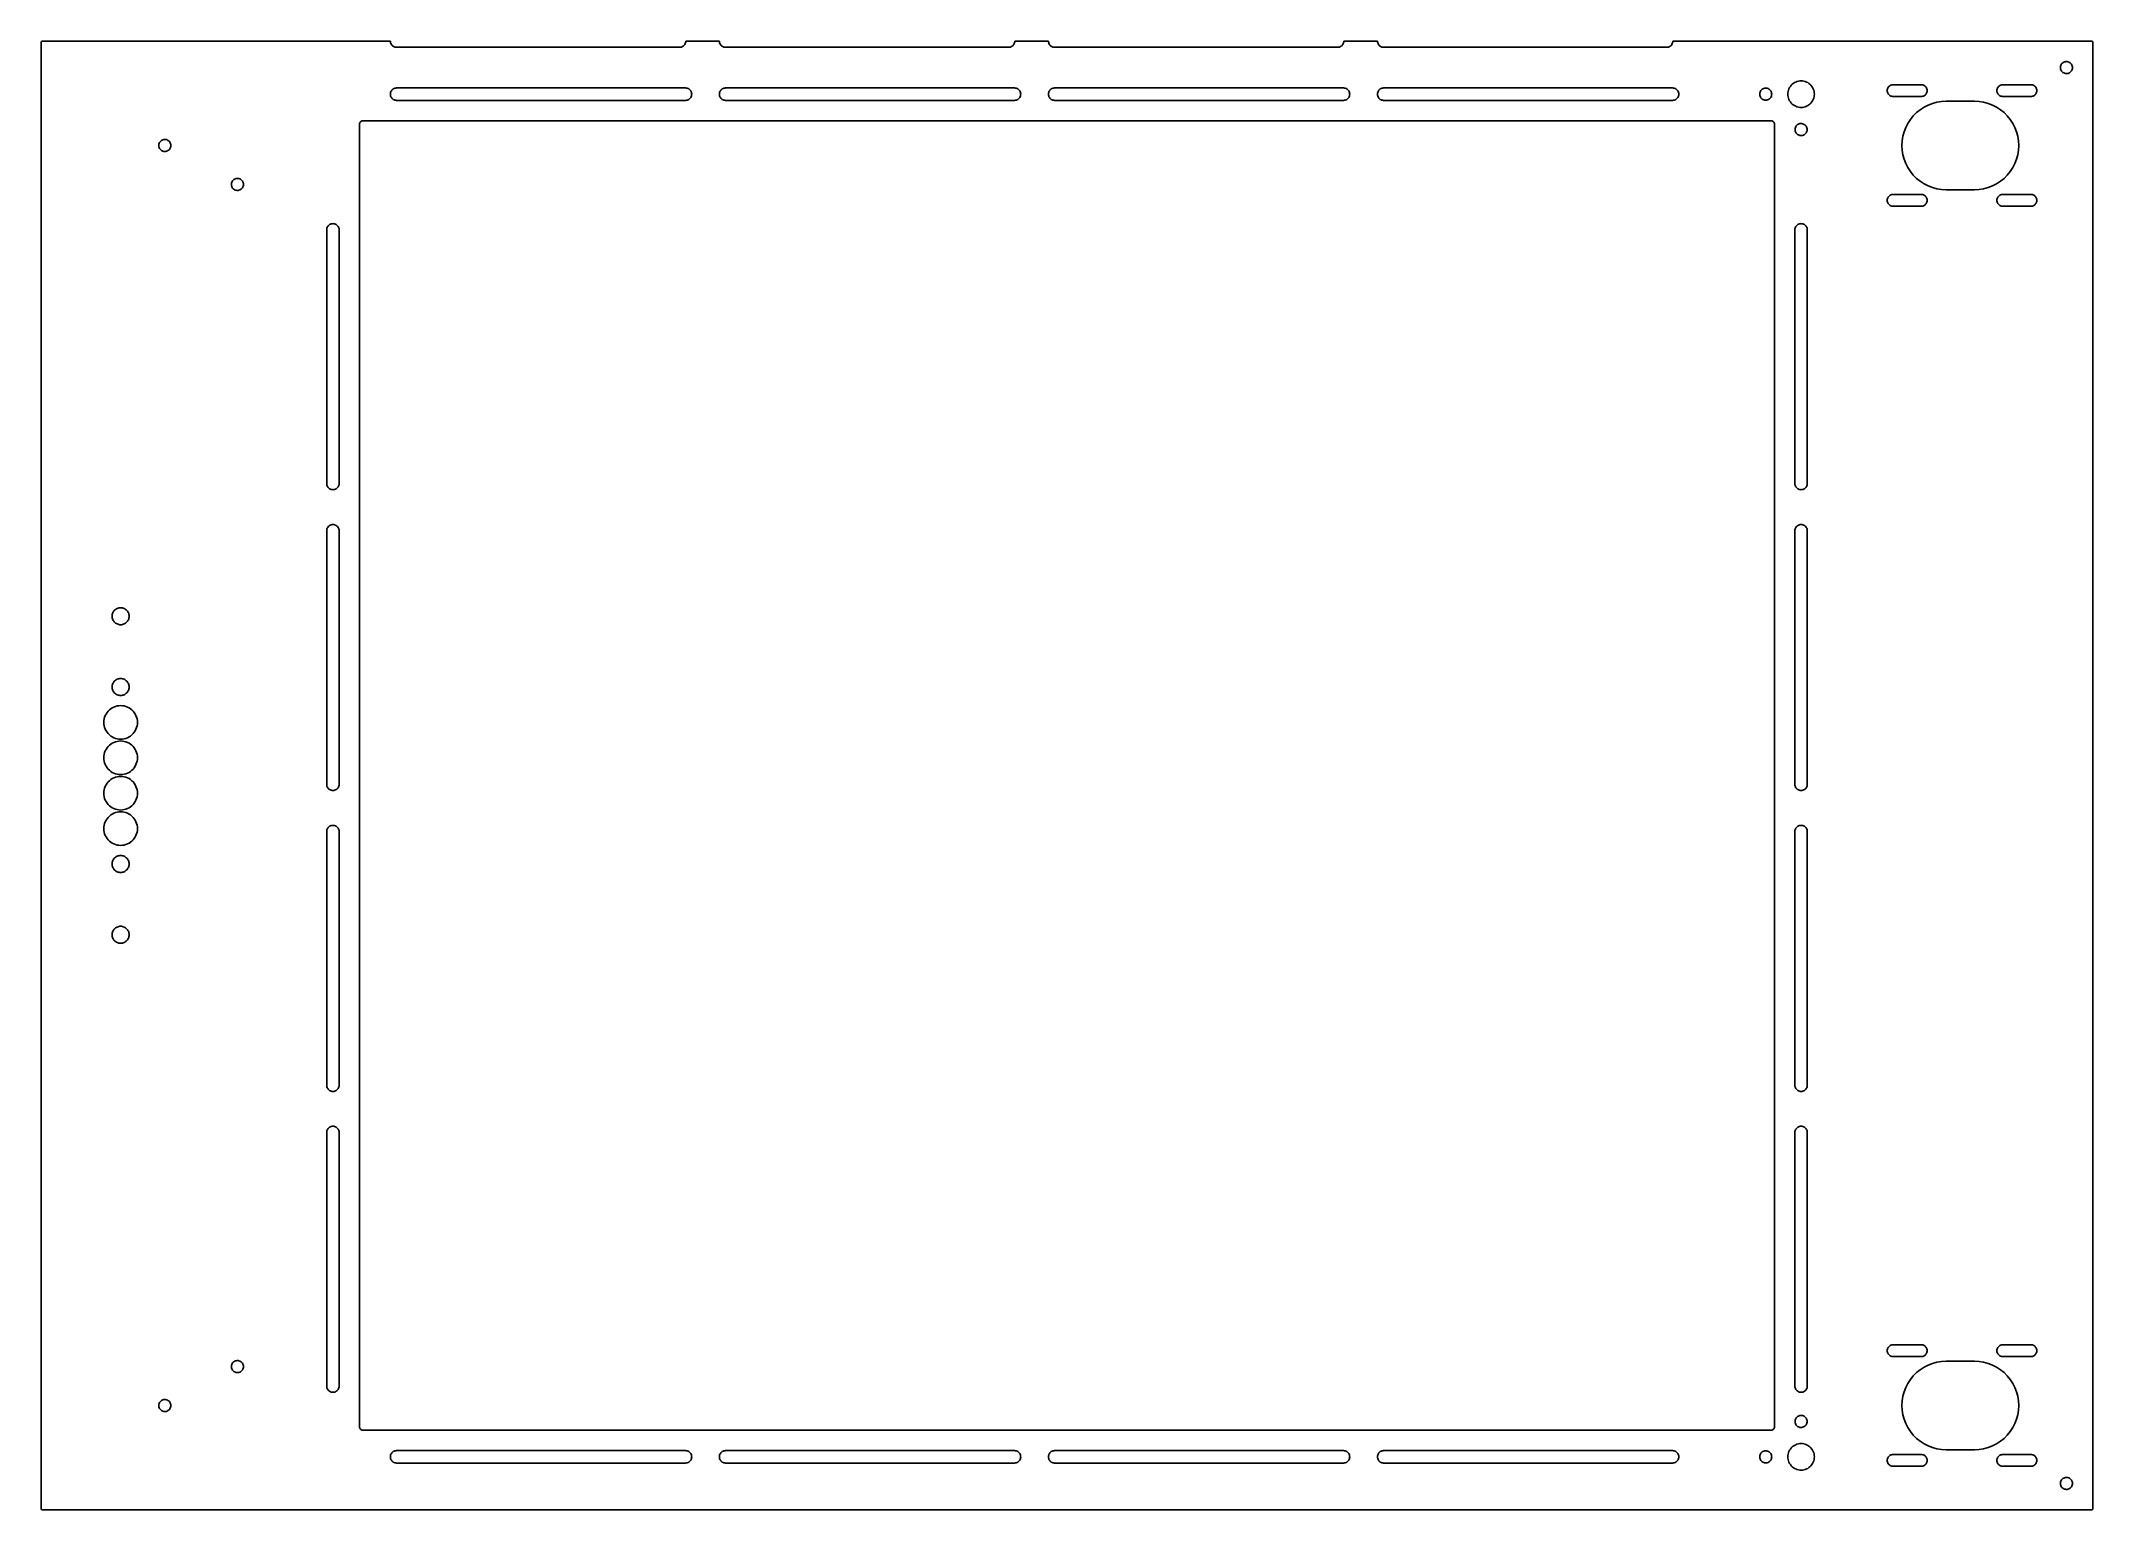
# Model space of a CAD drawing. Header units: metres. Extents: x -290 to 290, y -208 to 208.
import ezdxf

# ---------------------------------------------------------------- set-up
doc = ezdxf.new("R2010")
doc.units = ezdxf.units.M

msp = doc.modelspace()

# ---------------------------------------------------------------- linework, layer by layer
for p, q in [((-289.962, 207.191), (-290, 207)), ((-290, 207), (-290, -207)), ((-289.854, 207.354), (-289.962, 207.191)), ((-289.691, 207.462), (-289.854, 207.354)), ((-289.5, 207.5), (-289.691, 207.462)), ((-191.25, 207.5), (-289.5, 207.5)), ((-191.232, 207.251), (-191.25, 207.5)), ((-191.179, 207.007), (-191.232, 207.251)), ((-191.092, 206.773), (-191.179, 207.007)), ((-190.972, 206.554), (-191.092, 206.773)), ((-190.823, 206.354), (-190.972, 206.554)), ((-190.646, 206.177), (-190.823, 206.354)), ((-190.446, 206.028), (-190.646, 206.177)), ((-190.227, 205.908), (-190.446, 206.028)), ((-189.993, 205.821), (-190.227, 205.908)), ((-189.749, 205.768), (-189.993, 205.821)), ((-189.5, 205.75), (-189.749, 205.768)), ((-109.5, 205.75), (-189.5, 205.75)), ((-109.251, 205.768), (-109.5, 205.75)), ((-109.007, 205.821), (-109.251, 205.768)), ((-108.773, 205.908), (-109.007, 205.821)), ((-108.554, 206.028), (-108.773, 205.908)), ((-108.354, 206.177), (-108.554, 206.028)), ((-108.177, 206.354), (-108.354, 206.177)), ((-108.028, 206.554), (-108.177, 206.354)), ((-107.908, 206.773), (-108.028, 206.554)), ((-107.821, 207.007), (-107.908, 206.773)), ((-107.768, 207.251), (-107.821, 207.007)), ((-107.75, 207.5), (-107.768, 207.251)), ((-98.25, 207.5), (-107.75, 207.5)), ((-98.2322, 207.251), (-98.25, 207.5)), ((-98.1791, 207.007), (-98.2322, 207.251)), ((-98.0919, 206.773), (-98.1791, 207.007)), ((-97.9722, 206.554), (-98.0919, 206.773)), ((-97.8226, 206.354), (-97.9722, 206.554)), ((-97.646, 206.177), (-97.8226, 206.354)), ((-97.4461, 206.028), (-97.646, 206.177)), ((-97.227, 205.908), (-97.4461, 206.028)), ((-96.993, 205.821), (-97.227, 205.908)), ((-96.7491, 205.768), (-96.993, 205.821)), ((-96.5, 205.75), (-96.7491, 205.768)), ((-16.5, 205.75), (-96.5, 205.75)), ((-16.2509, 205.768), (-16.5, 205.75)), ((-16.007, 205.821), (-16.2509, 205.768)), ((-15.773, 205.908), (-16.007, 205.821)), ((-15.5539, 206.028), (-15.773, 205.908)), ((-15.354, 206.177), (-15.5539, 206.028)), ((-15.1774, 206.354), (-15.354, 206.177)), ((-15.0278, 206.554), (-15.1774, 206.354)), ((-14.9081, 206.773), (-15.0278, 206.554)), ((-14.8209, 207.007), (-14.9081, 206.773)), ((-14.7678, 207.251), (-14.8209, 207.007)), ((-14.75, 207.5), (-14.7678, 207.251)), ((-5.25, 207.5), (-14.75, 207.5)), ((-5.23218, 207.251), (-5.25, 207.5)), ((-5.17911, 207.007), (-5.23218, 207.251)), ((-5.09184, 206.773), (-5.17911, 207.007)), ((-4.97218, 206.554), (-5.09184, 206.773)), ((-4.82256, 206.354), (-4.97218, 206.554)), ((-4.646, 206.177), (-4.82256, 206.354)), ((-4.44612, 206.028), (-4.646, 206.177)), ((-4.22697, 205.908), (-4.44612, 206.028)), ((-3.99303, 205.821), (-4.22697, 205.908)), ((-3.74904, 205.768), (-3.99303, 205.821)), ((-3.5, 205.75), (-3.74904, 205.768)), ((76.5, 205.75), (-3.5, 205.75)), ((76.7491, 205.768), (76.5, 205.75)), ((76.993, 205.821), (76.7491, 205.768)), ((77.227, 205.908), (76.993, 205.821)), ((77.4461, 206.028), (77.227, 205.908)), ((77.646, 206.177), (77.4461, 206.028)), ((77.8226, 206.354), (77.646, 206.177)), ((77.9722, 206.554), (77.8226, 206.354)), ((78.0919, 206.773), (77.9722, 206.554)), ((78.1791, 207.007), (78.0919, 206.773)), ((78.2322, 207.251), (78.1791, 207.007)), ((78.25, 207.5), (78.2322, 207.251)), ((87.75, 207.5), (78.25, 207.5)), ((87.7678, 207.251), (87.75, 207.5)), ((87.8209, 207.007), (87.7678, 207.251)), ((87.9081, 206.773), (87.8209, 207.007)), ((88.0278, 206.554), (87.9081, 206.773)), ((88.1774, 206.354), (88.0278, 206.554)), ((88.354, 206.177), (88.1774, 206.354)), ((88.5539, 206.028), (88.354, 206.177)), ((88.773, 205.908), (88.5539, 206.028)), ((89.007, 205.821), (88.773, 205.908)), ((89.2509, 205.768), (89.007, 205.821)), ((89.5, 205.75), (89.2509, 205.768)), ((169.5, 205.75), (89.5, 205.75)), ((169.749, 205.768), (169.5, 205.75)), ((169.993, 205.821), (169.749, 205.768)), ((170.227, 205.908), (169.993, 205.821)), ((170.446, 206.028), (170.227, 205.908)), ((170.646, 206.177), (170.446, 206.028)), ((170.823, 206.354), (170.646, 206.177)), ((170.972, 206.554), (170.823, 206.354)), ((171.092, 206.773), (170.972, 206.554)), ((171.179, 207.007), (171.092, 206.773)), ((171.232, 207.251), (171.179, 207.007)), ((171.25, 207.5), (171.232, 207.251)), ((289.5, 207.5), (171.25, 207.5)), ((289.691, 207.462), (289.5, 207.5)), ((289.854, 207.354), (289.691, 207.462)), ((289.962, 207.191), (289.854, 207.354)), ((290, 207), (289.962, 207.191)), ((290, -207), (290, 207)), ((280.805, 200.124), (280.841, 200.37)), ((280.805, 199.876), (280.805, 200.124)), ((280.841, 199.63), (280.805, 199.876)), ((280.841, 200.37), (280.912, 200.607)), ((280.912, 199.393), (280.841, 199.63)), ((280.912, 200.607), (281.018, 200.832)), ((281.018, 199.168), (280.912, 199.393)), ((281.018, 200.832), (281.154, 201.039)), ((281.154, 198.961), (281.018, 199.168)), ((281.154, 201.039), (281.32, 201.224)), ((281.32, 198.776), (281.154, 198.961)), ((281.32, 201.224), (281.511, 201.383)), ((281.511, 198.617), (281.32, 198.776)), ((281.511, 201.383), (281.723, 201.512)), ((281.723, 198.488), (281.511, 198.617)), ((281.723, 201.512), (281.951, 201.609)), ((281.951, 198.391), (281.723, 198.488)), ((281.951, 201.609), (282.191, 201.672)), ((282.191, 198.328), (281.951, 198.391)), ((282.191, 201.672), (282.438, 201.699)), ((282.438, 198.301), (282.191, 198.328)), ((282.438, 201.699), (282.686, 201.69)), ((282.686, 198.31), (282.438, 198.301)), ((282.686, 201.69), (282.93, 201.645)), ((282.93, 198.355), (282.686, 198.31)), ((282.93, 201.645), (283.165, 201.565)), ((283.165, 198.435), (282.93, 198.355)), ((283.165, 201.565), (283.386, 201.451)), ((283.386, 198.549), (283.165, 198.435)), ((283.386, 201.451), (283.587, 201.307)), ((283.587, 198.693), (283.386, 198.549)), ((283.587, 201.307), (283.766, 201.134)), ((283.766, 198.866), (283.587, 198.693)), ((283.766, 201.134), (283.918, 200.938)), ((283.918, 199.062), (283.766, 198.866)), ((283.918, 200.938), (284.039, 200.722)), ((284.039, 199.278), (283.918, 199.062)), ((284.039, 200.722), (284.128, 200.49)), ((284.128, 199.51), (284.039, 199.278)), ((284.128, 200.49), (284.182, 200.248)), ((284.182, 199.752), (284.128, 199.51)), ((284.182, 200.248), (284.2, 200)), ((284.2, 200), (284.182, 199.752)), ((-191.25, 192.5), (-191.232, 192.749)), ((-191.232, 192.251), (-191.25, 192.5)), ((-191.232, 192.749), (-191.179, 192.993)), ((-191.179, 192.007), (-191.232, 192.251)), ((-191.179, 192.993), (-191.092, 193.227)), ((-191.092, 191.773), (-191.179, 192.007)), ((-191.092, 193.227), (-190.972, 193.446)), ((-190.972, 191.554), (-191.092, 191.773)), ((-190.972, 193.446), (-190.823, 193.646)), ((-190.823, 191.354), (-190.972, 191.554)), ((-190.823, 193.646), (-190.646, 193.823)), ((-190.646, 193.823), (-190.446, 193.972)), ((-190.446, 193.972), (-190.227, 194.092)), ((-190.227, 194.092), (-189.993, 194.179)), ((-189.993, 194.179), (-189.749, 194.232)), ((-189.749, 194.232), (-189.5, 194.25)), ((-189.5, 194.25), (-107.833, 194.25)), ((-107.833, 194.25), (-107.584, 194.232)), ((-107.584, 194.232), (-107.34, 194.179)), ((-107.34, 194.179), (-107.106, 194.092)), ((-107.106, 194.092), (-106.887, 193.972)), ((-106.887, 193.972), (-106.687, 193.823)), ((-106.687, 193.823), (-106.511, 193.646)), ((-106.511, 193.646), (-106.361, 193.446)), ((-106.361, 191.554), (-106.511, 191.354)), ((-106.361, 193.446), (-106.241, 193.227)), ((-106.241, 191.773), (-106.361, 191.554)), ((-106.241, 193.227), (-106.154, 192.993)), ((-106.154, 192.007), (-106.241, 191.773)), ((-106.154, 192.993), (-106.101, 192.749)), ((-106.101, 192.251), (-106.154, 192.007)), ((-106.101, 192.749), (-106.083, 192.5)), ((-106.083, 192.5), (-106.101, 192.251)), ((-98.25, 192.5), (-98.2322, 192.749)), ((-98.2322, 192.251), (-98.25, 192.5)), ((-98.2322, 192.749), (-98.1791, 192.993)), ((-98.1791, 192.007), (-98.2322, 192.251)), ((-98.1791, 192.993), (-98.0919, 193.227)), ((-98.0919, 191.773), (-98.1791, 192.007)), ((-98.0919, 193.227), (-97.9722, 193.446)), ((-97.9722, 191.554), (-98.0919, 191.773)), ((-97.9722, 193.446), (-97.8226, 193.646)), ((-97.8226, 191.354), (-97.9722, 191.554)), ((-97.8226, 193.646), (-97.646, 193.823)), ((-97.646, 193.823), (-97.4461, 193.972)), ((-97.4461, 193.972), (-97.227, 194.092)), ((-97.227, 194.092), (-96.993, 194.179)), ((-96.993, 194.179), (-96.7491, 194.232)), ((-96.7491, 194.232), (-96.5, 194.25)), ((-96.5, 194.25), (-14.8333, 194.25)), ((-14.8333, 194.25), (-14.5843, 194.232)), ((-14.5843, 194.232), (-14.3403, 194.179)), ((-14.3403, 194.179), (-14.1064, 194.092)), ((-14.1064, 194.092), (-13.8872, 193.972)), ((-13.8872, 193.972), (-13.6873, 193.823)), ((-13.6873, 193.823), (-13.5108, 193.646)), ((-13.5108, 193.646), (-13.3611, 193.446)), ((-13.3611, 191.554), (-13.5108, 191.354)), ((-13.3611, 193.446), (-13.2415, 193.227)), ((-13.2415, 191.773), (-13.3611, 191.554)), ((-13.2415, 193.227), (-13.1542, 192.993)), ((-13.1542, 192.007), (-13.2415, 191.773)), ((-13.1542, 192.993), (-13.1011, 192.749)), ((-13.1011, 192.251), (-13.1542, 192.007)), ((-13.1011, 192.749), (-13.0833, 192.5)), ((-13.0833, 192.5), (-13.1011, 192.251)), ((-5.25, 192.5), (-5.23218, 192.749)), ((-5.23218, 192.251), (-5.25, 192.5)), ((-5.23218, 192.749), (-5.17911, 192.993)), ((-5.17911, 192.007), (-5.23218, 192.251)), ((-5.17911, 192.993), (-5.09184, 193.227)), ((-5.09184, 191.773), (-5.17911, 192.007)), ((-5.09184, 193.227), (-4.97218, 193.446)), ((-4.97218, 191.554), (-5.09184, 191.773)), ((-4.97218, 193.446), (-4.82256, 193.646)), ((-4.82256, 191.354), (-4.97218, 191.554)), ((-4.82256, 193.646), (-4.646, 193.823)), ((-4.646, 193.823), (-4.44612, 193.972)), ((-4.44612, 193.972), (-4.22697, 194.092)), ((-4.22697, 194.092), (-3.99303, 194.179)), ((-3.99303, 194.179), (-3.74904, 194.232)), ((-3.74904, 194.232), (-3.5, 194.25)), ((-3.5, 194.25), (78.1667, 194.25)), ((78.1667, 194.25), (78.4157, 194.232)), ((78.4157, 194.232), (78.6597, 194.179)), ((78.6597, 194.179), (78.8936, 194.092)), ((78.8936, 194.092), (79.1128, 193.972)), ((79.1128, 193.972), (79.3127, 193.823)), ((79.3127, 193.823), (79.4892, 193.646)), ((79.4892, 193.646), (79.6389, 193.446)), ((79.6389, 191.554), (79.4892, 191.354)), ((79.6389, 193.446), (79.7585, 193.227)), ((79.7585, 191.773), (79.6389, 191.554)), ((79.7585, 193.227), (79.8458, 192.993)), ((79.8458, 192.007), (79.7585, 191.773)), ((79.8458, 192.993), (79.8988, 192.749)), ((79.8988, 192.251), (79.8458, 192.007)), ((79.8988, 192.749), (79.9167, 192.5)), ((79.9167, 192.5), (79.8988, 192.251)), ((87.75, 192.5), (87.7678, 192.749)), ((87.7678, 192.251), (87.75, 192.5)), ((87.7678, 192.749), (87.8209, 192.993)), ((87.8209, 192.007), (87.7678, 192.251)), ((87.8209, 192.993), (87.9081, 193.227)), ((87.9081, 191.773), (87.8209, 192.007)), ((87.9081, 193.227), (88.0278, 193.446)), ((88.0278, 191.554), (87.9081, 191.773)), ((88.0278, 193.446), (88.1774, 193.646)), ((88.1774, 191.354), (88.0278, 191.554)), ((88.1774, 193.646), (88.354, 193.823)), ((88.354, 193.823), (88.5539, 193.972)), ((88.5539, 193.972), (88.773, 194.092)), ((88.773, 194.092), (89.007, 194.179)), ((89.007, 194.179), (89.2509, 194.232)), ((89.2509, 194.232), (89.5, 194.25)), ((89.5, 194.25), (171.167, 194.25)), ((171.167, 194.25), (171.416, 194.232)), ((171.416, 194.232), (171.66, 194.179)), ((171.66, 194.179), (171.894, 194.092)), ((171.894, 194.092), (172.113, 193.972)), ((172.113, 193.972), (172.313, 193.823)), ((172.313, 193.823), (172.489, 193.646)), ((172.489, 193.646), (172.639, 193.446)), ((172.639, 191.554), (172.489, 191.354)), ((172.639, 193.446), (172.759, 193.227)), ((172.759, 191.773), (172.639, 191.554)), ((172.759, 193.227), (172.846, 192.993)), ((172.846, 192.007), (172.759, 191.773)), ((172.846, 192.993), (172.899, 192.749)), ((172.899, 192.251), (172.846, 192.007)), ((172.899, 192.749), (172.917, 192.5)), ((172.917, 192.5), (172.899, 192.251)), ((195.805, 192.624), (195.841, 192.87)), ((195.805, 192.376), (195.805, 192.624)), ((195.841, 192.13), (195.805, 192.376)), ((195.841, 192.87), (195.912, 193.107)), ((195.912, 191.893), (195.841, 192.13)), ((195.912, 193.107), (196.018, 193.332)), ((196.018, 191.668), (195.912, 191.893)), ((196.018, 193.332), (196.154, 193.539)), ((196.154, 191.461), (196.018, 191.668)), ((196.154, 193.539), (196.32, 193.724)), ((196.32, 191.276), (196.154, 191.461)), ((196.32, 193.724), (196.511, 193.883)), ((196.511, 193.883), (196.723, 194.012)), ((196.723, 194.012), (196.951, 194.109)), ((196.951, 194.109), (197.191, 194.172)), ((197.191, 194.172), (197.438, 194.199)), ((197.438, 194.199), (197.686, 194.19)), ((197.686, 194.19), (197.93, 194.145)), ((197.93, 194.145), (198.165, 194.065)), ((198.165, 194.065), (198.386, 193.951)), ((198.386, 193.951), (198.587, 193.807)), ((198.587, 193.807), (198.766, 193.634)), ((198.766, 193.634), (198.918, 193.438)), ((198.918, 191.562), (198.766, 191.366)), ((198.918, 193.438), (199.039, 193.222)), ((199.039, 191.778), (198.918, 191.562)), ((199.039, 193.222), (199.128, 192.99)), ((199.128, 192.01), (199.039, 191.778)), ((199.128, 192.99), (199.182, 192.748)), ((199.182, 192.252), (199.128, 192.01)), ((199.182, 192.748), (199.2, 192.5)), ((199.2, 192.5), (199.182, 192.252)), ((203.75, 192.5), (203.771, 192.892)), ((203.771, 192.108), (203.75, 192.5)), ((203.771, 192.892), (203.832, 193.28)), ((203.832, 191.72), (203.771, 192.108)), ((203.832, 193.28), (203.934, 193.659)), ((203.934, 191.341), (203.832, 191.72)), ((203.934, 193.659), (204.074, 194.025)), ((204.074, 194.025), (204.252, 194.375)), ((204.252, 194.375), (204.466, 194.704)), ((204.466, 194.704), (204.713, 195.009)), ((204.713, 195.009), (204.991, 195.287)), ((204.991, 195.287), (205.296, 195.534)), ((205.296, 195.534), (205.625, 195.748)), ((205.625, 195.748), (205.975, 195.926)), ((205.975, 195.926), (206.341, 196.066)), ((206.341, 196.066), (206.72, 196.168)), ((206.72, 196.168), (207.108, 196.229)), ((207.108, 196.229), (207.5, 196.25)), ((207.5, 196.25), (207.892, 196.229)), ((207.892, 196.229), (208.28, 196.168)), ((208.28, 196.168), (208.659, 196.066)), ((208.659, 196.066), (209.025, 195.926)), ((209.025, 195.926), (209.375, 195.748)), ((209.375, 195.748), (209.704, 195.534)), ((209.704, 195.534), (210.009, 195.287)), ((210.009, 195.287), (210.287, 195.009)), ((210.287, 195.009), (210.534, 194.704)), ((210.534, 194.704), (210.748, 194.375)), ((210.748, 194.375), (210.926, 194.025)), ((210.926, 194.025), (211.066, 193.659)), ((211.066, 193.659), (211.168, 193.28)), ((211.168, 191.72), (211.066, 191.341)), ((211.168, 193.28), (211.229, 192.892)), ((211.229, 192.108), (211.168, 191.72)), ((211.229, 192.892), (211.25, 192.5)), ((211.25, 192.5), (211.229, 192.108)), ((231.85, 193.5), (231.868, 193.746)), ((231.868, 193.254), (231.85, 193.5)), ((231.868, 193.746), (231.923, 193.986)), ((231.923, 193.014), (231.868, 193.254)), ((231.923, 193.986), (232.013, 194.216)), ((232.013, 192.784), (231.923, 193.014)), ((232.013, 194.216), (232.137, 194.429)), ((232.137, 192.571), (232.013, 192.784)), ((232.137, 194.429), (232.29, 194.622)), ((232.29, 192.378), (232.137, 192.571)), ((232.29, 194.622), (232.471, 194.79)), ((232.471, 192.21), (232.29, 192.378)), ((232.471, 194.79), (232.675, 194.929)), ((232.675, 192.071), (232.471, 192.21)), ((232.675, 194.929), (232.897, 195.036)), ((232.897, 191.964), (232.675, 192.071)), ((232.897, 195.036), (233.133, 195.109)), ((233.133, 191.891), (232.897, 191.964)), ((233.133, 195.109), (233.377, 195.145)), ((233.377, 191.855), (233.133, 191.891)), ((233.377, 195.145), (241.623, 195.145)), ((241.623, 191.855), (233.377, 191.855)), ((241.623, 195.145), (241.867, 195.109)), ((241.867, 191.891), (241.623, 191.855)), ((241.867, 195.109), (242.103, 195.036)), ((242.103, 191.964), (241.867, 191.891)), ((242.103, 195.036), (242.325, 194.929)), ((242.325, 192.071), (242.103, 191.964)), ((242.325, 194.929), (242.529, 194.79)), ((242.529, 192.21), (242.325, 192.071)), ((242.529, 194.79), (242.71, 194.622)), ((242.71, 192.378), (242.529, 192.21)), ((242.71, 194.622), (242.863, 194.429)), ((242.863, 192.571), (242.71, 192.378)), ((242.863, 194.429), (242.987, 194.216)), ((242.987, 192.784), (242.863, 192.571)), ((242.987, 194.216), (243.077, 193.986)), ((243.077, 193.014), (242.987, 192.784)), ((243.077, 193.986), (243.132, 193.746)), ((243.132, 193.254), (243.077, 193.014)), ((243.132, 193.746), (243.15, 193.5)), ((243.15, 193.5), (243.132, 193.254)), ((262.85, 193.5), (262.868, 193.746)), ((262.868, 193.254), (262.85, 193.5)), ((262.868, 193.746), (262.923, 193.986)), ((262.923, 193.014), (262.868, 193.254)), ((262.923, 193.986), (263.013, 194.216)), ((263.013, 192.784), (262.923, 193.014)), ((263.013, 194.216), (263.137, 194.429)), ((263.137, 192.571), (263.013, 192.784)), ((263.137, 194.429), (263.29, 194.622)), ((263.29, 192.378), (263.137, 192.571)), ((263.29, 194.622), (263.471, 194.79)), ((263.471, 192.21), (263.29, 192.378)), ((263.471, 194.79), (263.675, 194.929)), ((263.675, 192.071), (263.471, 192.21)), ((263.675, 194.929), (263.897, 195.036)), ((263.897, 191.964), (263.675, 192.071)), ((263.897, 195.036), (264.133, 195.109)), ((264.133, 191.891), (263.897, 191.964)), ((264.133, 195.109), (264.377, 195.145)), ((264.377, 191.855), (264.133, 191.891)), ((264.377, 195.145), (272.623, 195.145)), ((272.623, 191.855), (264.377, 191.855)), ((272.623, 195.145), (272.867, 195.109)), ((272.867, 191.891), (272.623, 191.855)), ((272.867, 195.109), (273.103, 195.036)), ((273.103, 191.964), (272.867, 191.891)), ((273.103, 195.036), (273.325, 194.929)), ((273.325, 192.071), (273.103, 191.964)), ((273.325, 194.929), (273.529, 194.79)), ((273.529, 192.21), (273.325, 192.071)), ((273.529, 194.79), (273.71, 194.622)), ((273.71, 192.378), (273.529, 192.21)), ((273.71, 194.622), (273.863, 194.429)), ((273.863, 192.571), (273.71, 192.378)), ((273.863, 194.429), (273.987, 194.216)), ((273.987, 192.784), (273.863, 192.571)), ((273.987, 194.216), (274.077, 193.986)), ((274.077, 193.014), (273.987, 192.784)), ((274.077, 193.986), (274.132, 193.746)), ((274.132, 193.254), (274.077, 193.014)), ((274.132, 193.746), (274.15, 193.5)), ((274.15, 193.5), (274.132, 193.254)), ((-190.646, 191.177), (-190.823, 191.354)), ((-190.446, 191.028), (-190.646, 191.177)), ((-190.227, 190.908), (-190.446, 191.028)), ((-189.993, 190.821), (-190.227, 190.908)), ((-189.749, 190.768), (-189.993, 190.821)), ((-189.5, 190.75), (-189.749, 190.768)), ((-107.833, 190.75), (-189.5, 190.75)), ((-107.584, 190.768), (-107.833, 190.75)), ((-107.34, 190.821), (-107.584, 190.768)), ((-107.106, 190.908), (-107.34, 190.821)), ((-106.887, 191.028), (-107.106, 190.908)), ((-106.687, 191.177), (-106.887, 191.028)), ((-106.511, 191.354), (-106.687, 191.177)), ((-97.646, 191.177), (-97.8226, 191.354)), ((-97.4461, 191.028), (-97.646, 191.177)), ((-97.227, 190.908), (-97.4461, 191.028)), ((-96.993, 190.821), (-97.227, 190.908)), ((-96.7491, 190.768), (-96.993, 190.821)), ((-96.5, 190.75), (-96.7491, 190.768)), ((-14.8333, 190.75), (-96.5, 190.75)), ((-14.5843, 190.768), (-14.8333, 190.75)), ((-14.3403, 190.821), (-14.5843, 190.768)), ((-14.1064, 190.908), (-14.3403, 190.821)), ((-13.8872, 191.028), (-14.1064, 190.908)), ((-13.6873, 191.177), (-13.8872, 191.028)), ((-13.5108, 191.354), (-13.6873, 191.177)), ((-4.646, 191.177), (-4.82256, 191.354)), ((-4.44612, 191.028), (-4.646, 191.177)), ((-4.22697, 190.908), (-4.44612, 191.028)), ((-3.99303, 190.821), (-4.22697, 190.908)), ((-3.74904, 190.768), (-3.99303, 190.821)), ((-3.5, 190.75), (-3.74904, 190.768)), ((78.1667, 190.75), (-3.5, 190.75)), ((78.4157, 190.768), (78.1667, 190.75)), ((78.6597, 190.821), (78.4157, 190.768)), ((78.8936, 190.908), (78.6597, 190.821)), ((79.1128, 191.028), (78.8936, 190.908)), ((79.3127, 191.177), (79.1128, 191.028)), ((79.4892, 191.354), (79.3127, 191.177)), ((88.354, 191.177), (88.1774, 191.354)), ((88.5539, 191.028), (88.354, 191.177)), ((88.773, 190.908), (88.5539, 191.028)), ((89.007, 190.821), (88.773, 190.908)), ((89.2509, 190.768), (89.007, 190.821)), ((89.5, 190.75), (89.2509, 190.768)), ((171.167, 190.75), (89.5, 190.75)), ((171.416, 190.768), (171.167, 190.75)), ((171.66, 190.821), (171.416, 190.768)), ((171.894, 190.908), (171.66, 190.821)), ((172.113, 191.028), (171.894, 190.908)), ((172.313, 191.177), (172.113, 191.028)), ((172.489, 191.354), (172.313, 191.177)), ((196.511, 191.117), (196.32, 191.276)), ((196.723, 190.988), (196.511, 191.117)), ((196.951, 190.891), (196.723, 190.988)), ((197.191, 190.828), (196.951, 190.891)), ((197.438, 190.801), (197.191, 190.828)), ((197.686, 190.81), (197.438, 190.801)), ((197.93, 190.855), (197.686, 190.81)), ((198.165, 190.935), (197.93, 190.855)), ((198.386, 191.049), (198.165, 190.935)), ((198.587, 191.193), (198.386, 191.049)), ((198.766, 191.366), (198.587, 191.193)), ((204.074, 190.975), (203.934, 191.341)), ((204.252, 190.625), (204.074, 190.975)), ((204.466, 190.296), (204.252, 190.625)), ((204.713, 189.991), (204.466, 190.296)), ((204.991, 189.713), (204.713, 189.991)), ((205.296, 189.466), (204.991, 189.713)), ((205.625, 189.252), (205.296, 189.466)), ((205.975, 189.074), (205.625, 189.252)), ((206.341, 188.934), (205.975, 189.074)), ((206.72, 188.832), (206.341, 188.934)), ((207.108, 188.771), (206.72, 188.832)), ((207.5, 188.75), (207.108, 188.771)), ((207.892, 188.771), (207.5, 188.75)), ((208.28, 188.832), (207.892, 188.771)), ((208.659, 188.934), (208.28, 188.832)), ((209.025, 189.074), (208.659, 188.934)), ((209.375, 189.252), (209.025, 189.074)), ((209.704, 189.466), (209.375, 189.252)), ((210.009, 189.713), (209.704, 189.466)), ((210.287, 189.991), (210.009, 189.713)), ((210.534, 190.296), (210.287, 189.991)), ((210.748, 190.625), (210.534, 190.296)), ((210.926, 190.975), (210.748, 190.625)), ((211.066, 191.341), (210.926, 190.975)), ((238.387, 185.347), (239.211, 186.364)), ((239.211, 186.364), (240.136, 187.289)), ((240.136, 187.289), (241.153, 188.113)), ((241.153, 188.113), (242.25, 188.825)), ((242.25, 188.825), (243.416, 189.419)), ((243.416, 189.419), (244.637, 189.888)), ((244.637, 189.888), (245.901, 190.227)), ((245.901, 190.227), (247.193, 190.432)), ((247.193, 190.432), (248.5, 190.5)), ((248.5, 190.5), (256.5, 190.5)), ((256.5, 190.5), (257.807, 190.432)), ((257.807, 190.432), (259.099, 190.227)), ((259.099, 190.227), (260.363, 189.888)), ((260.363, 189.888), (261.584, 189.419)), ((261.584, 189.419), (262.75, 188.825)), ((262.75, 188.825), (263.847, 188.113)), ((263.847, 188.113), (264.864, 187.289)), ((264.864, 187.289), (265.789, 186.364)), ((265.789, 186.364), (266.613, 185.347)), ((-200, 184), (-199.975, 184.223)), ((-200, -184), (-200, 184)), ((-199.975, 184.223), (-199.901, 184.434)), ((-199.901, 184.434), (-199.782, 184.623)), ((-199.782, 184.623), (-199.623, 184.782)), ((-199.623, 184.782), (-199.434, 184.901)), ((-199.434, 184.901), (-199.223, 184.975)), ((-199.223, 184.975), (-199, 185)), ((-199, 185), (199, 185)), ((199, 185), (199.223, 184.975)), ((199.223, 184.975), (199.434, 184.901)), ((199.434, 184.901), (199.623, 184.782)), ((199.623, 184.782), (199.782, 184.623)), ((199.782, 184.623), (199.901, 184.434)), ((199.901, 184.434), (199.975, 184.223)), ((199.975, 184.223), (200, 184)), ((200, 184), (200, -184)), ((205.805, 182.624), (205.841, 182.87)), ((205.805, 182.376), (205.805, 182.624)), ((205.841, 182.13), (205.805, 182.376)), ((205.841, 182.87), (205.912, 183.107)), ((205.912, 181.893), (205.841, 182.13)), ((205.912, 183.107), (206.018, 183.332)), ((206.018, 181.668), (205.912, 181.893)), ((206.018, 183.332), (206.154, 183.539)), ((206.154, 181.461), (206.018, 181.668)), ((206.154, 183.539), (206.32, 183.724)), ((206.32, 181.276), (206.154, 181.461)), ((206.32, 183.724), (206.511, 183.883)), ((206.511, 181.117), (206.32, 181.276)), ((206.511, 183.883), (206.723, 184.012)), ((206.723, 180.988), (206.511, 181.117)), ((206.723, 184.012), (206.951, 184.109)), ((206.951, 180.891), (206.723, 180.988)), ((206.951, 184.109), (207.191, 184.172)), ((207.191, 180.828), (206.951, 180.891)), ((207.191, 184.172), (207.438, 184.199)), ((207.438, 180.801), (207.191, 180.828)), ((207.438, 184.199), (207.686, 184.19)), ((207.686, 180.81), (207.438, 180.801)), ((207.686, 184.19), (207.93, 184.145)), ((207.93, 180.855), (207.686, 180.81)), ((207.93, 184.145), (208.165, 184.065)), ((208.165, 180.935), (207.93, 180.855)), ((208.165, 184.065), (208.386, 183.951)), ((208.386, 181.049), (208.165, 180.935)), ((208.386, 183.951), (208.587, 183.807)), ((208.587, 181.193), (208.386, 181.049)), ((208.587, 183.807), (208.766, 183.634)), ((208.766, 181.366), (208.587, 181.193)), ((208.766, 183.634), (208.918, 183.438)), ((208.918, 181.562), (208.766, 181.366)), ((208.918, 183.438), (209.039, 183.222)), ((209.039, 181.778), (208.918, 181.562)), ((209.039, 183.222), (209.128, 182.99)), ((209.128, 182.01), (209.039, 181.778)), ((209.128, 182.99), (209.182, 182.748)), ((209.182, 182.252), (209.128, 182.01)), ((209.182, 182.748), (209.2, 182.5)), ((209.2, 182.5), (209.182, 182.252)), ((236.068, 179.307), (236.273, 180.599)), ((236.273, 180.599), (236.612, 181.863)), ((236.612, 181.863), (237.081, 183.084)), ((237.081, 183.084), (237.675, 184.25)), ((237.675, 184.25), (238.387, 185.347)), ((266.613, 185.347), (267.325, 184.25)), ((267.325, 184.25), (267.919, 183.084)), ((267.919, 183.084), (268.388, 181.863)), ((268.388, 181.863), (268.727, 180.599)), ((268.727, 180.599), (268.932, 179.307)), ((-256.695, 178.124), (-256.659, 178.37)), ((-256.695, 177.876), (-256.695, 178.124)), ((-256.659, 177.63), (-256.695, 177.876)), ((-256.659, 178.37), (-256.588, 178.607)), ((-256.588, 177.393), (-256.659, 177.63)), ((-256.588, 178.607), (-256.482, 178.832)), ((-256.482, 177.168), (-256.588, 177.393)), ((-256.482, 178.832), (-256.346, 179.039)), ((-256.346, 176.961), (-256.482, 177.168)), ((-256.346, 179.039), (-256.18, 179.224)), ((-256.18, 176.776), (-256.346, 176.961)), ((-256.18, 179.224), (-255.989, 179.383)), ((-255.989, 176.617), (-256.18, 176.776)), ((-255.989, 179.383), (-255.777, 179.512)), ((-255.777, 176.488), (-255.989, 176.617)), ((-255.777, 179.512), (-255.549, 179.609)), ((-255.549, 176.391), (-255.777, 176.488)), ((-255.549, 179.609), (-255.309, 179.672)), ((-255.309, 176.328), (-255.549, 176.391)), ((-255.309, 179.672), (-255.062, 179.699)), ((-255.062, 176.301), (-255.309, 176.328)), ((-255.062, 179.699), (-254.814, 179.69)), ((-254.814, 176.31), (-255.062, 176.301)), ((-254.814, 179.69), (-254.57, 179.645)), ((-254.57, 176.355), (-254.814, 176.31)), ((-254.57, 179.645), (-254.335, 179.565)), ((-254.335, 176.435), (-254.57, 176.355)), ((-254.335, 179.565), (-254.114, 179.451)), ((-254.114, 176.549), (-254.335, 176.435)), ((-254.114, 179.451), (-253.913, 179.307)), ((-253.913, 176.693), (-254.114, 176.549)), ((-253.913, 179.307), (-253.734, 179.134)), ((-253.734, 176.866), (-253.913, 176.693)), ((-253.734, 179.134), (-253.582, 178.938)), ((-253.582, 177.062), (-253.734, 176.866)), ((-253.582, 178.938), (-253.461, 178.722)), ((-253.461, 177.278), (-253.582, 177.062)), ((-253.461, 178.722), (-253.372, 178.49)), ((-253.372, 177.51), (-253.461, 177.278)), ((-253.372, 178.49), (-253.318, 178.248)), ((-253.318, 177.752), (-253.372, 177.51)), ((-253.318, 178.248), (-253.3, 178)), ((-253.3, 178), (-253.318, 177.752)), ((236, 178), (236.068, 179.307)), ((236.068, 176.693), (236, 178)), ((236.273, 175.401), (236.068, 176.693)), ((236.612, 174.137), (236.273, 175.401)), ((237.081, 172.916), (236.612, 174.137)), ((268.388, 174.137), (267.919, 172.916)), ((268.727, 175.401), (268.388, 174.137)), ((268.932, 176.693), (268.727, 175.401)), ((268.932, 179.307), (269, 178)), ((269, 178), (268.932, 176.693)), ((-235.846, 168.039), (-235.68, 168.224)), ((-235.68, 168.224), (-235.489, 168.383)), ((-235.489, 168.383), (-235.277, 168.512)), ((-235.277, 168.512), (-235.049, 168.609)), ((-235.049, 168.609), (-234.809, 168.672)), ((-234.809, 168.672), (-234.562, 168.699)), ((-234.562, 168.699), (-234.314, 168.69)), ((-234.314, 168.69), (-234.07, 168.645)), ((-234.07, 168.645), (-233.835, 168.565)), ((-233.835, 168.565), (-233.614, 168.451)), ((-233.614, 168.451), (-233.413, 168.307)), ((-233.413, 168.307), (-233.234, 168.134)), ((237.675, 171.75), (237.081, 172.916)), ((238.387, 170.653), (237.675, 171.75)), ((239.211, 169.636), (238.387, 170.653)), ((240.136, 168.711), (239.211, 169.636)), ((241.153, 167.887), (240.136, 168.711)), ((264.864, 168.711), (263.847, 167.887)), ((265.789, 169.636), (264.864, 168.711)), ((266.613, 170.653), (265.789, 169.636)), ((267.325, 171.75), (266.613, 170.653)), ((267.919, 172.916), (267.325, 171.75)), ((-236.195, 167.124), (-236.159, 167.37)), ((-236.195, 166.876), (-236.195, 167.124)), ((-236.159, 166.63), (-236.195, 166.876)), ((-236.159, 167.37), (-236.088, 167.607)), ((-236.088, 166.393), (-236.159, 166.63)), ((-236.088, 167.607), (-235.982, 167.832)), ((-235.982, 166.168), (-236.088, 166.393)), ((-235.982, 167.832), (-235.846, 168.039)), ((-235.846, 165.961), (-235.982, 166.168)), ((-235.68, 165.776), (-235.846, 165.961)), ((-235.489, 165.617), (-235.68, 165.776)), ((-235.277, 165.488), (-235.489, 165.617)), ((-235.049, 165.391), (-235.277, 165.488)), ((-234.809, 165.328), (-235.049, 165.391)), ((-234.562, 165.301), (-234.809, 165.328)), ((-234.314, 165.31), (-234.562, 165.301)), ((-234.07, 165.355), (-234.314, 165.31)), ((-233.835, 165.435), (-234.07, 165.355)), ((-233.614, 165.549), (-233.835, 165.435)), ((-233.413, 165.693), (-233.614, 165.549)), ((-233.234, 165.866), (-233.413, 165.693)), ((-233.234, 168.134), (-233.082, 167.938)), ((-233.082, 166.062), (-233.234, 165.866)), ((-233.082, 167.938), (-232.961, 167.722)), ((-232.961, 166.278), (-233.082, 166.062)), ((-232.961, 167.722), (-232.872, 167.49)), ((-232.872, 166.51), (-232.961, 166.278)), ((-232.872, 167.49), (-232.818, 167.248)), ((-232.818, 166.752), (-232.872, 166.51)), ((-232.818, 167.248), (-232.8, 167)), ((-232.8, 167), (-232.818, 166.752)), ((231.85, 162.5), (231.868, 162.746)), ((231.868, 162.254), (231.85, 162.5)), ((231.868, 162.746), (231.923, 162.986)), ((231.923, 162.986), (232.013, 163.216)), ((232.013, 163.216), (232.137, 163.429)), ((232.137, 163.429), (232.29, 163.622)), ((232.29, 163.622), (232.471, 163.79)), ((232.471, 163.79), (232.675, 163.929)), ((232.675, 163.929), (232.897, 164.036)), ((232.897, 164.036), (233.133, 164.109)), ((233.133, 164.109), (233.377, 164.145)), ((233.377, 164.145), (241.623, 164.145)), ((242.25, 167.175), (241.153, 167.887)), ((241.623, 164.145), (241.867, 164.109)), ((241.867, 164.109), (242.103, 164.036)), ((242.103, 164.036), (242.325, 163.929)), ((243.416, 166.581), (242.25, 167.175)), ((242.325, 163.929), (242.529, 163.79)), ((242.529, 163.79), (242.71, 163.622)), ((242.71, 163.622), (242.863, 163.429)), ((242.863, 163.429), (242.987, 163.216)), ((242.987, 163.216), (243.077, 162.986)), ((243.077, 162.986), (243.132, 162.746)), ((243.132, 162.746), (243.15, 162.5)), ((243.15, 162.5), (243.132, 162.254)), ((244.637, 166.112), (243.416, 166.581)), ((245.901, 165.773), (244.637, 166.112)), ((247.193, 165.568), (245.901, 165.773)), ((248.5, 165.5), (247.193, 165.568)), ((256.5, 165.5), (248.5, 165.5)), ((257.807, 165.568), (256.5, 165.5)), ((259.099, 165.773), (257.807, 165.568)), ((260.363, 166.112), (259.099, 165.773)), ((261.584, 166.581), (260.363, 166.112)), ((262.75, 167.175), (261.584, 166.581)), ((263.847, 167.887), (262.75, 167.175)), ((262.85, 162.5), (262.868, 162.746)), ((262.868, 162.254), (262.85, 162.5)), ((262.868, 162.746), (262.923, 162.986)), ((262.923, 162.986), (263.013, 163.216)), ((263.013, 163.216), (263.137, 163.429)), ((263.137, 163.429), (263.29, 163.622)), ((263.29, 163.622), (263.471, 163.79)), ((263.471, 163.79), (263.675, 163.929)), ((263.675, 163.929), (263.897, 164.036)), ((263.897, 164.036), (264.133, 164.109)), ((264.133, 164.109), (264.377, 164.145)), ((264.377, 164.145), (272.623, 164.145)), ((272.623, 164.145), (272.867, 164.109)), ((272.867, 164.109), (273.103, 164.036)), ((273.103, 164.036), (273.325, 163.929)), ((273.325, 163.929), (273.529, 163.79)), ((273.529, 163.79), (273.71, 163.622)), ((273.71, 163.622), (273.863, 163.429)), ((273.863, 163.429), (273.987, 163.216)), ((273.987, 163.216), (274.077, 162.986)), ((274.077, 162.986), (274.132, 162.746)), ((274.132, 162.746), (274.15, 162.5)), ((274.15, 162.5), (274.132, 162.254)), ((231.923, 162.014), (231.868, 162.254)), ((232.013, 161.784), (231.923, 162.014)), ((232.137, 161.571), (232.013, 161.784)), ((232.29, 161.378), (232.137, 161.571)), ((232.471, 161.21), (232.29, 161.378)), ((232.675, 161.071), (232.471, 161.21)), ((232.897, 160.964), (232.675, 161.071)), ((233.133, 160.891), (232.897, 160.964)), ((233.377, 160.855), (233.133, 160.891)), ((241.623, 160.855), (233.377, 160.855)), ((241.867, 160.891), (241.623, 160.855)), ((242.103, 160.964), (241.867, 160.891)), ((242.325, 161.071), (242.103, 160.964)), ((242.529, 161.21), (242.325, 161.071)), ((242.71, 161.378), (242.529, 161.21)), ((242.863, 161.571), (242.71, 161.378)), ((242.987, 161.784), (242.863, 161.571)), ((243.077, 162.014), (242.987, 161.784)), ((243.132, 162.254), (243.077, 162.014)), ((262.923, 162.014), (262.868, 162.254)), ((263.013, 161.784), (262.923, 162.014)), ((263.137, 161.571), (263.013, 161.784)), ((263.29, 161.378), (263.137, 161.571)), ((263.471, 161.21), (263.29, 161.378)), ((263.675, 161.071), (263.471, 161.21)), ((263.897, 160.964), (263.675, 161.071)), ((264.133, 160.891), (263.897, 160.964)), ((264.377, 160.855), (264.133, 160.891)), ((272.623, 160.855), (264.377, 160.855)), ((272.867, 160.891), (272.623, 160.855)), ((273.103, 160.964), (272.867, 160.891)), ((273.325, 161.071), (273.103, 160.964)), ((273.529, 161.21), (273.325, 161.071)), ((273.71, 161.378), (273.529, 161.21)), ((273.863, 161.571), (273.71, 161.378)), ((273.987, 161.784), (273.863, 161.571)), ((274.077, 162.014), (273.987, 161.784)), ((274.132, 162.254), (274.077, 162.014)), ((-209.25, 154.167), (-209.232, 154.416)), ((-209.25, 82.5), (-209.25, 154.167)), ((-209.232, 154.416), (-209.179, 154.66)), ((-209.179, 154.66), (-209.092, 154.894)), ((-209.092, 154.894), (-208.972, 155.113)), ((-208.972, 155.113), (-208.823, 155.313)), ((-208.823, 155.313), (-208.646, 155.489)), ((-208.646, 155.489), (-208.446, 155.639)), ((-208.446, 155.639), (-208.227, 155.759)), ((-208.227, 155.759), (-207.993, 155.846)), ((-207.993, 155.846), (-207.749, 155.899)), ((-207.749, 155.899), (-207.5, 155.917)), ((-207.5, 155.917), (-207.251, 155.899)), ((-207.251, 155.899), (-207.007, 155.846)), ((-207.007, 155.846), (-206.773, 155.759)), ((-206.773, 155.759), (-206.554, 155.639)), ((-206.554, 155.639), (-206.354, 155.489)), ((-206.354, 155.489), (-206.177, 155.313)), ((-206.177, 155.313), (-206.028, 155.113)), ((-206.028, 155.113), (-205.908, 154.894)), ((-205.908, 154.894), (-205.821, 154.66)), ((-205.821, 154.66), (-205.768, 154.416)), ((-205.768, 154.416), (-205.75, 154.167)), ((-205.75, 154.167), (-205.75, 82.5)), ((205.75, 154.167), (205.768, 154.416)), ((205.75, 82.5), (205.75, 154.167)), ((205.768, 154.416), (205.821, 154.66)), ((205.821, 154.66), (205.908, 154.894)), ((205.908, 154.894), (206.028, 155.113)), ((206.028, 155.113), (206.177, 155.313)), ((206.177, 155.313), (206.354, 155.489)), ((206.354, 155.489), (206.554, 155.639)), ((206.554, 155.639), (206.773, 155.759)), ((206.773, 155.759), (207.007, 155.846)), ((207.007, 155.846), (207.251, 155.899)), ((207.251, 155.899), (207.5, 155.917)), ((207.5, 155.917), (207.749, 155.899)), ((207.749, 155.899), (207.993, 155.846)), ((207.993, 155.846), (208.227, 155.759)), ((208.227, 155.759), (208.446, 155.639)), ((208.446, 155.639), (208.646, 155.489)), ((208.646, 155.489), (208.823, 155.313)), ((208.823, 155.313), (208.972, 155.113)), ((208.972, 155.113), (209.092, 154.894)), ((209.092, 154.894), (209.179, 154.66)), ((209.179, 154.66), (209.232, 154.416)), ((209.232, 154.416), (209.25, 154.167)), ((209.25, 154.167), (209.25, 82.5)), ((-209.232, 82.2509), (-209.25, 82.5)), ((-209.179, 82.007), (-209.232, 82.2509)), ((-209.092, 81.773), (-209.179, 82.007)), ((-208.972, 81.5539), (-209.092, 81.773)), ((-208.823, 81.354), (-208.972, 81.5539)), ((-208.646, 81.1774), (-208.823, 81.354)), ((-206.177, 81.354), (-206.354, 81.1774)), ((-206.028, 81.5539), (-206.177, 81.354)), ((-205.908, 81.773), (-206.028, 81.5539)), ((-205.821, 82.007), (-205.908, 81.773)), ((-205.768, 82.2509), (-205.821, 82.007)), ((-205.75, 82.5), (-205.768, 82.2509)), ((205.768, 82.2509), (205.75, 82.5)), ((205.821, 82.007), (205.768, 82.2509)), ((205.908, 81.773), (205.821, 82.007)), ((206.028, 81.5539), (205.908, 81.773)), ((206.177, 81.354), (206.028, 81.5539)), ((206.354, 81.1774), (206.177, 81.354)), ((208.823, 81.354), (208.646, 81.1774)), ((208.972, 81.5539), (208.823, 81.354)), ((209.092, 81.773), (208.972, 81.5539)), ((209.179, 82.007), (209.092, 81.773)), ((209.232, 82.2509), (209.179, 82.007)), ((209.25, 82.5), (209.232, 82.2509)), ((-208.446, 81.0278), (-208.646, 81.1774)), ((-208.227, 80.9081), (-208.446, 81.0278)), ((-207.993, 80.8209), (-208.227, 80.9081)), ((-207.749, 80.7678), (-207.993, 80.8209)), ((-207.5, 80.75), (-207.749, 80.7678)), ((-207.251, 80.7678), (-207.5, 80.75)), ((-207.007, 80.8209), (-207.251, 80.7678)), ((-206.773, 80.9081), (-207.007, 80.8209)), ((-206.554, 81.0278), (-206.773, 80.9081)), ((-206.354, 81.1774), (-206.554, 81.0278)), ((206.554, 81.0278), (206.354, 81.1774)), ((206.773, 80.9081), (206.554, 81.0278)), ((207.007, 80.8209), (206.773, 80.9081)), ((207.251, 80.7678), (207.007, 80.8209)), ((207.5, 80.75), (207.251, 80.7678)), ((207.749, 80.7678), (207.5, 80.75)), ((207.993, 80.8209), (207.749, 80.7678)), ((208.227, 80.9081), (207.993, 80.8209)), ((208.446, 81.0278), (208.227, 80.9081)), ((208.646, 81.1774), (208.446, 81.0278)), ((-209.232, 69.4157), (-209.179, 69.6597)), ((-209.179, 69.6597), (-209.092, 69.8936)), ((-209.092, 69.8936), (-208.972, 70.1128)), ((-208.972, 70.1128), (-208.823, 70.3127)), ((-208.823, 70.3127), (-208.646, 70.4892)), ((-208.646, 70.4892), (-208.446, 70.6389)), ((-208.446, 70.6389), (-208.227, 70.7585)), ((-208.227, 70.7585), (-207.993, 70.8458)), ((-207.993, 70.8458), (-207.749, 70.8988)), ((-207.749, 70.8988), (-207.5, 70.9167)), ((-207.5, 70.9167), (-207.251, 70.8988)), ((-207.251, 70.8988), (-207.007, 70.8458)), ((-207.007, 70.8458), (-206.773, 70.7585)), ((-206.773, 70.7585), (-206.554, 70.6389)), ((-206.554, 70.6389), (-206.354, 70.4892)), ((-206.354, 70.4892), (-206.177, 70.3127)), ((-206.177, 70.3127), (-206.028, 70.1128)), ((-206.028, 70.1128), (-205.908, 69.8936)), ((-205.908, 69.8936), (-205.821, 69.6597)), ((-205.821, 69.6597), (-205.768, 69.4157)), ((205.768, 69.4157), (205.821, 69.6597)), ((205.821, 69.6597), (205.908, 69.8936)), ((205.908, 69.8936), (206.028, 70.1128)), ((206.028, 70.1128), (206.177, 70.3127)), ((206.177, 70.3127), (206.354, 70.4892)), ((206.354, 70.4892), (206.554, 70.6389)), ((206.554, 70.6389), (206.773, 70.7585)), ((206.773, 70.7585), (207.007, 70.8458)), ((207.007, 70.8458), (207.251, 70.8988)), ((207.251, 70.8988), (207.5, 70.9167)), ((207.5, 70.9167), (207.749, 70.8988)), ((207.749, 70.8988), (207.993, 70.8458)), ((207.993, 70.8458), (208.227, 70.7585)), ((208.227, 70.7585), (208.446, 70.6389)), ((208.446, 70.6389), (208.646, 70.4892)), ((208.646, 70.4892), (208.823, 70.3127)), ((208.823, 70.3127), (208.972, 70.1128)), ((208.972, 70.1128), (209.092, 69.8936)), ((209.092, 69.8936), (209.179, 69.6597)), ((209.179, 69.6597), (209.232, 69.4157)), ((-209.25, 69.1667), (-209.232, 69.4157)), ((-209.25, -2.5), (-209.25, 69.1667)), ((-205.768, 69.4157), (-205.75, 69.1667)), ((-205.75, 69.1667), (-205.75, -2.5)), ((205.75, 69.1667), (205.768, 69.4157)), ((205.75, -2.5), (205.75, 69.1667)), ((209.232, 69.4157), (209.25, 69.1667)), ((209.25, 69.1667), (209.25, -2.5)), ((-269.578, 46.2), (-269.442, 46.4107)), ((-269.442, 46.4107), (-269.284, 46.6059)), ((-269.284, 46.6059), (-269.106, 46.7835)), ((-269.106, 46.7835), (-268.911, 46.9416)), ((-268.911, 46.9416), (-268.7, 47.0785)), ((-268.7, 47.0785), (-268.476, 47.1925)), ((-268.476, 47.1925), (-268.242, 47.2825)), ((-268.242, 47.2825), (-267.999, 47.3475)), ((-267.999, 47.3475), (-267.751, 47.3868)), ((-267.751, 47.3868), (-267.5, 47.4)), ((-267.5, 47.4), (-267.249, 47.3868)), ((-267.249, 47.3868), (-267.001, 47.3475)), ((-267.001, 47.3475), (-266.758, 47.2825)), ((-266.758, 47.2825), (-266.524, 47.1925)), ((-266.524, 47.1925), (-266.3, 47.0785)), ((-266.3, 47.0785), (-266.089, 46.9416)), ((-266.089, 46.9416), (-265.894, 46.7835)), ((-265.894, 46.7835), (-265.716, 46.6059)), ((-265.716, 46.6059), (-265.558, 46.4107)), ((-265.558, 46.4107), (-265.422, 46.2)), ((-269.9, 45), (-269.887, 45.2509)), ((-269.887, 44.7491), (-269.9, 45)), ((-269.887, 45.2509), (-269.848, 45.499)), ((-269.848, 44.501), (-269.887, 44.7491)), ((-269.848, 45.499), (-269.783, 45.7416)), ((-269.783, 44.2583), (-269.848, 44.501)), ((-269.783, 45.7416), (-269.693, 45.9762)), ((-269.693, 44.0238), (-269.783, 44.2583)), ((-269.693, 45.9762), (-269.578, 46.2)), ((-269.578, 43.8), (-269.693, 44.0238)), ((-269.442, 43.5893), (-269.578, 43.8)), ((-269.284, 43.3941), (-269.442, 43.5893)), ((-269.106, 43.2164), (-269.284, 43.3941)), ((-268.911, 43.0583), (-269.106, 43.2164)), ((-268.7, 42.9215), (-268.911, 43.0583)), ((-268.476, 42.8075), (-268.7, 42.9215)), ((-268.242, 42.7175), (-268.476, 42.8075)), ((-267.999, 42.6524), (-268.242, 42.7175)), ((-267.751, 42.6131), (-267.999, 42.6524)), ((-267.5, 42.6), (-267.751, 42.6131)), ((-267.249, 42.6131), (-267.5, 42.6)), ((-267.001, 42.6524), (-267.249, 42.6131)), ((-266.758, 42.7175), (-267.001, 42.6524)), ((-266.524, 42.8075), (-266.758, 42.7175)), ((-266.3, 42.9215), (-266.524, 42.8075)), ((-266.089, 43.0583), (-266.3, 42.9215)), ((-265.894, 43.2164), (-266.089, 43.0583)), ((-265.716, 43.3941), (-265.894, 43.2164)), ((-265.558, 43.5893), (-265.716, 43.3941)), ((-265.422, 43.8), (-265.558, 43.5893)), ((-265.422, 46.2), (-265.307, 45.9762)), ((-265.307, 44.0238), (-265.422, 43.8)), ((-265.307, 45.9762), (-265.217, 45.7416)), ((-265.217, 44.2583), (-265.307, 44.0238)), ((-265.217, 45.7416), (-265.152, 45.499)), ((-265.152, 44.501), (-265.217, 44.2583)), ((-265.152, 45.499), (-265.113, 45.2509)), ((-265.113, 44.7491), (-265.152, 44.501)), ((-265.113, 45.2509), (-265.1, 45)), ((-265.1, 45), (-265.113, 44.7491)), ((-269.9, 25), (-269.887, 25.2509)), ((-269.887, 24.7491), (-269.9, 25)), ((-269.887, 25.2509), (-269.848, 25.499)), ((-269.848, 24.501), (-269.887, 24.7491)), ((-269.848, 25.499), (-269.783, 25.7416)), ((-269.783, 24.2583), (-269.848, 24.501)), ((-269.783, 25.7416), (-269.693, 25.9762)), ((-269.693, 24.0238), (-269.783, 24.2583)), ((-269.693, 25.9762), (-269.578, 26.2)), ((-269.578, 23.8), (-269.693, 24.0238)), ((-269.578, 26.2), (-269.442, 26.4107)), ((-269.442, 23.5893), (-269.578, 23.8)), ((-269.442, 26.4107), (-269.284, 26.6059)), ((-269.284, 23.3941), (-269.442, 23.5893)), ((-269.284, 26.6059), (-269.106, 26.7835)), ((-269.106, 23.2164), (-269.284, 23.3941)), ((-269.106, 26.7835), (-268.911, 26.9416)), ((-268.911, 23.0583), (-269.106, 23.2164)), ((-268.911, 26.9416), (-268.7, 27.0785)), ((-268.7, 27.0785), (-268.476, 27.1925)), ((-268.476, 27.1925), (-268.242, 27.2825)), ((-268.242, 27.2825), (-267.999, 27.3475)), ((-267.999, 27.3475), (-267.751, 27.3868)), ((-267.751, 27.3868), (-267.5, 27.4)), ((-267.5, 27.4), (-267.249, 27.3868)), ((-267.249, 27.3868), (-267.001, 27.3475)), ((-267.001, 27.3475), (-266.758, 27.2825)), ((-266.758, 27.2825), (-266.524, 27.1925)), ((-266.524, 27.1925), (-266.3, 27.0785)), ((-266.3, 27.0785), (-266.089, 26.9416)), ((-266.089, 26.9416), (-265.894, 26.7835)), ((-265.894, 23.2164), (-266.089, 23.0583)), ((-265.894, 26.7835), (-265.716, 26.6059)), ((-265.716, 23.3941), (-265.894, 23.2164)), ((-265.716, 26.6059), (-265.558, 26.4107)), ((-265.558, 23.5893), (-265.716, 23.3941)), ((-265.558, 26.4107), (-265.422, 26.2)), ((-265.422, 23.8), (-265.558, 23.5893)), ((-265.422, 26.2), (-265.307, 25.9762)), ((-265.307, 24.0238), (-265.422, 23.8)), ((-265.307, 25.9762), (-265.217, 25.7416)), ((-265.217, 24.2583), (-265.307, 24.0238)), ((-265.217, 25.7416), (-265.152, 25.499)), ((-265.152, 24.501), (-265.217, 24.2583)), ((-265.152, 25.499), (-265.113, 25.2509)), ((-265.113, 24.7491), (-265.152, 24.501)), ((-265.113, 25.2509), (-265.1, 25)), ((-265.1, 25), (-265.113, 24.7491)), ((-271.614, 17.375), (-271.343, 17.792)), ((-271.343, 17.792), (-271.03, 18.1784)), ((-271.03, 18.1784), (-270.678, 18.5299)), ((-270.678, 18.5299), (-270.292, 18.8428)), ((-270.292, 18.8428), (-269.875, 19.1136)), ((-269.875, 19.1136), (-269.432, 19.3393)), ((-269.432, 19.3393), (-268.968, 19.5175)), ((-268.968, 19.5175), (-268.488, 19.6462)), ((-268.7, 22.9215), (-268.911, 23.0583)), ((-268.476, 22.8075), (-268.7, 22.9215)), ((-268.488, 19.6462), (-267.997, 19.724)), ((-268.242, 22.7175), (-268.476, 22.8075)), ((-267.999, 22.6524), (-268.242, 22.7175)), ((-267.751, 22.6131), (-267.999, 22.6524)), ((-267.997, 19.724), (-267.5, 19.75)), ((-267.5, 22.6), (-267.751, 22.6131)), ((-267.249, 22.6131), (-267.5, 22.6)), ((-267.5, 19.75), (-267.003, 19.724)), ((-267.001, 22.6524), (-267.249, 22.6131)), ((-267.003, 19.724), (-266.512, 19.6462)), ((-266.758, 22.7175), (-267.001, 22.6524)), ((-266.524, 22.8075), (-266.758, 22.7175)), ((-266.3, 22.9215), (-266.524, 22.8075)), ((-266.512, 19.6462), (-266.032, 19.5175)), ((-266.089, 23.0583), (-266.3, 22.9215)), ((-266.032, 19.5175), (-265.568, 19.3393)), ((-265.568, 19.3393), (-265.125, 19.1136)), ((-265.125, 19.1136), (-264.708, 18.8428)), ((-264.708, 18.8428), (-264.322, 18.5299)), ((-264.322, 18.5299), (-263.97, 18.1784)), ((-263.97, 18.1784), (-263.657, 17.792)), ((-263.657, 17.792), (-263.386, 17.375)), ((-272.25, 15), (-272.224, 15.4965)), ((-272.224, 14.5035), (-272.25, 15)), ((-272.224, 15.4965), (-272.146, 15.9876)), ((-272.146, 14.0124), (-272.224, 14.5035)), ((-272.146, 15.9876), (-272.018, 16.4678)), ((-272.018, 13.5322), (-272.146, 14.0124)), ((-272.018, 16.4678), (-271.839, 16.932)), ((-271.839, 13.068), (-272.018, 13.5322)), ((-271.839, 16.932), (-271.614, 17.375)), ((-271.614, 12.625), (-271.839, 13.068)), ((-271.343, 12.208), (-271.614, 12.625)), ((-271.03, 11.8216), (-271.343, 12.208)), ((-270.678, 11.4701), (-271.03, 11.8216)), ((-263.97, 11.8216), (-264.322, 11.4701)), ((-263.657, 12.208), (-263.97, 11.8216)), ((-263.386, 12.625), (-263.657, 12.208)), ((-263.386, 17.375), (-263.161, 16.932)), ((-263.161, 13.068), (-263.386, 12.625)), ((-263.161, 16.932), (-262.982, 16.4678)), ((-262.982, 13.5322), (-263.161, 13.068)), ((-262.982, 16.4678), (-262.854, 15.9876)), ((-262.854, 14.0124), (-262.982, 13.5322)), ((-262.854, 15.9876), (-262.776, 15.4965)), ((-262.776, 14.5035), (-262.854, 14.0124)), ((-262.776, 15.4965), (-262.75, 15)), ((-262.75, 15), (-262.776, 14.5035)), ((-272.224, 5.49651), (-272.146, 5.98758)), ((-272.146, 5.98758), (-272.018, 6.46782)), ((-272.018, 6.46782), (-271.839, 6.93199)), ((-271.839, 6.93199), (-271.614, 7.375)), ((-271.614, 7.375), (-271.343, 7.79198)), ((-271.343, 7.79198), (-271.03, 8.17836)), ((-271.03, 8.17836), (-270.678, 8.52994)), ((-270.292, 11.1572), (-270.678, 11.4701)), ((-270.678, 8.52994), (-270.292, 8.84282)), ((-269.875, 10.8864), (-270.292, 11.1572)), ((-270.292, 8.84282), (-269.875, 9.11362)), ((-269.432, 10.6607), (-269.875, 10.8864)), ((-269.875, 9.11362), (-269.432, 9.33934)), ((-268.968, 10.4825), (-269.432, 10.6607)), ((-269.432, 9.33934), (-268.968, 9.51752)), ((-268.488, 10.3538), (-268.968, 10.4825)), ((-268.968, 9.51752), (-268.488, 9.64619)), ((-267.997, 10.276), (-268.488, 10.3538)), ((-268.488, 9.64619), (-267.997, 9.72397)), ((-267.5, 10.25), (-267.997, 10.276)), ((-267.997, 9.72397), (-267.5, 9.75)), ((-267.003, 10.276), (-267.5, 10.25)), ((-267.5, 9.75), (-267.003, 9.72397)), ((-266.512, 10.3538), (-267.003, 10.276)), ((-267.003, 9.72397), (-266.512, 9.64619)), ((-266.032, 10.4825), (-266.512, 10.3538)), ((-266.512, 9.64619), (-266.032, 9.51752)), ((-265.568, 10.6607), (-266.032, 10.4825)), ((-266.032, 9.51752), (-265.568, 9.33934)), ((-265.125, 10.8864), (-265.568, 10.6607)), ((-265.568, 9.33934), (-265.125, 9.11362)), ((-264.708, 11.1572), (-265.125, 10.8864)), ((-265.125, 9.11362), (-264.708, 8.84282)), ((-264.322, 11.4701), (-264.708, 11.1572)), ((-264.708, 8.84282), (-264.322, 8.52994)), ((-264.322, 8.52994), (-263.97, 8.17836)), ((-263.97, 8.17836), (-263.657, 7.79198)), ((-263.657, 7.79198), (-263.386, 7.375)), ((-263.386, 7.375), (-263.161, 6.93199)), ((-263.161, 6.93199), (-262.982, 6.46782)), ((-262.982, 6.46782), (-262.854, 5.98758)), ((-262.854, 5.98758), (-262.776, 5.49651)), ((-272.25, 5), (-272.224, 5.49651)), ((-272.224, 4.50348), (-272.25, 5)), ((-272.146, 4.01241), (-272.224, 4.50348)), ((-272.018, 3.53217), (-272.146, 4.01241)), ((-271.839, 3.06799), (-272.018, 3.53217)), ((-271.614, 2.625), (-271.839, 3.06799)), ((-271.343, 2.20801), (-271.614, 2.625)), ((-271.03, 1.82162), (-271.343, 2.20801)), ((-270.678, 1.47005), (-271.03, 1.82162)), ((-270.292, 1.15717), (-270.678, 1.47005)), ((-269.875, 0.88637), (-270.292, 1.15717)), ((-269.432, 0.66065), (-269.875, 0.88637)), ((-268.968, 0.48247), (-269.432, 0.66065)), ((-268.488, 0.35379), (-268.968, 0.48247)), ((-267.997, 0.27602), (-268.488, 0.35379)), ((-267.5, 0.25), (-267.997, 0.27602)), ((-267.003, 0.27602), (-267.5, 0.25)), ((-266.512, 0.35379), (-267.003, 0.27602)), ((-266.032, 0.48247), (-266.512, 0.35379)), ((-265.568, 0.66065), (-266.032, 0.48247)), ((-265.125, 0.88637), (-265.568, 0.66065)), ((-264.708, 1.15717), (-265.125, 0.88637)), ((-264.322, 1.47005), (-264.708, 1.15717)), ((-263.97, 1.82162), (-264.322, 1.47005)), ((-263.657, 2.20801), (-263.97, 1.82162)), ((-263.386, 2.625), (-263.657, 2.20801)), ((-263.161, 3.06799), (-263.386, 2.625)), ((-262.982, 3.53217), (-263.161, 3.06799)), ((-262.854, 4.01241), (-262.982, 3.53217)), ((-262.776, 4.50348), (-262.854, 4.01241)), ((-262.776, 5.49651), (-262.75, 5)), ((-262.75, 5), (-262.776, 4.50348)), ((-272.25, -5), (-272.224, -4.50348)), ((-272.224, -5.49651), (-272.25, -5)), ((-272.224, -4.50348), (-272.146, -4.01241)), ((-272.146, -5.98758), (-272.224, -5.49651)), ((-272.146, -4.01241), (-272.018, -3.53217)), ((-272.018, -3.53217), (-271.839, -3.06799)), ((-271.839, -3.06799), (-271.614, -2.625)), ((-271.614, -2.625), (-271.343, -2.20801)), ((-271.343, -2.20801), (-271.03, -1.82162)), ((-271.03, -1.82162), (-270.678, -1.47005)), ((-270.678, -1.47005), (-270.292, -1.15717)), ((-270.292, -1.15717), (-269.875, -0.88637)), ((-269.875, -0.88637), (-269.432, -0.66065)), ((-269.432, -0.66065), (-268.968, -0.48247)), ((-268.968, -0.48247), (-268.488, -0.35379)), ((-268.488, -0.35379), (-267.997, -0.27602)), ((-267.997, -0.27602), (-267.5, -0.25)), ((-267.5, -0.25), (-267.003, -0.27602)), ((-267.003, -0.27602), (-266.512, -0.35379)), ((-266.512, -0.35379), (-266.032, -0.48247)), ((-266.032, -0.48247), (-265.568, -0.66065)), ((-265.568, -0.66065), (-265.125, -0.88637)), ((-265.125, -0.88637), (-264.708, -1.15717)), ((-264.708, -1.15717), (-264.322, -1.47005)), ((-264.322, -1.47005), (-263.97, -1.82162)), ((-263.97, -1.82162), (-263.657, -2.20801)), ((-263.657, -2.20801), (-263.386, -2.625)), ((-263.386, -2.625), (-263.161, -3.06799)), ((-263.161, -3.06799), (-262.982, -3.53217)), ((-262.982, -3.53217), (-262.854, -4.01241)), ((-262.854, -4.01241), (-262.776, -4.50348)), ((-262.776, -5.49651), (-262.854, -5.98758)), ((-262.776, -4.50348), (-262.75, -5)), ((-262.75, -5), (-262.776, -5.49651)), ((-209.232, -2.74904), (-209.25, -2.5)), ((-209.179, -2.99303), (-209.232, -2.74904)), ((-209.092, -3.22697), (-209.179, -2.99303)), ((-208.972, -3.44612), (-209.092, -3.22697)), ((-208.823, -3.646), (-208.972, -3.44612)), ((-208.646, -3.82256), (-208.823, -3.646)), ((-208.446, -3.97218), (-208.646, -3.82256)), ((-208.227, -4.09184), (-208.446, -3.97218)), ((-207.993, -4.17911), (-208.227, -4.09184)), ((-207.749, -4.23218), (-207.993, -4.17911)), ((-207.5, -4.25), (-207.749, -4.23218)), ((-207.251, -4.23218), (-207.5, -4.25)), ((-207.007, -4.17911), (-207.251, -4.23218)), ((-206.773, -4.09184), (-207.007, -4.17911)), ((-206.554, -3.97218), (-206.773, -4.09184)), ((-206.354, -3.82256), (-206.554, -3.97218)), ((-206.177, -3.646), (-206.354, -3.82256)), ((-206.028, -3.44612), (-206.177, -3.646)), ((-205.908, -3.22697), (-206.028, -3.44612)), ((-205.821, -2.99303), (-205.908, -3.22697)), ((-205.768, -2.74904), (-205.821, -2.99303)), ((-205.75, -2.5), (-205.768, -2.74904)), ((205.768, -2.74904), (205.75, -2.5)), ((205.821, -2.99303), (205.768, -2.74904)), ((205.908, -3.22697), (205.821, -2.99303)), ((206.028, -3.44612), (205.908, -3.22697)), ((206.177, -3.646), (206.028, -3.44612)), ((206.354, -3.82256), (206.177, -3.646)), ((206.554, -3.97218), (206.354, -3.82256)), ((206.773, -4.09184), (206.554, -3.97218)), ((207.007, -4.17911), (206.773, -4.09184)), ((207.251, -4.23218), (207.007, -4.17911)), ((207.5, -4.25), (207.251, -4.23218)), ((207.749, -4.23218), (207.5, -4.25)), ((207.993, -4.17911), (207.749, -4.23218)), ((208.227, -4.09184), (207.993, -4.17911)), ((208.446, -3.97218), (208.227, -4.09184)), ((208.646, -3.82256), (208.446, -3.97218)), ((208.823, -3.646), (208.646, -3.82256)), ((208.972, -3.44612), (208.823, -3.646)), ((209.092, -3.22697), (208.972, -3.44612)), ((209.179, -2.99303), (209.092, -3.22697)), ((209.232, -2.74904), (209.179, -2.99303)), ((209.25, -2.5), (209.232, -2.74904)), ((-272.018, -6.46782), (-272.146, -5.98758)), ((-271.839, -6.93199), (-272.018, -6.46782)), ((-271.614, -7.375), (-271.839, -6.93199)), ((-271.343, -7.79198), (-271.614, -7.375)), ((-271.03, -8.17836), (-271.343, -7.79198)), ((-270.678, -8.52994), (-271.03, -8.17836)), ((-271.03, -11.8216), (-270.678, -11.4701)), ((-270.292, -8.84282), (-270.678, -8.52994)), ((-270.678, -11.4701), (-270.292, -11.1572)), ((-269.875, -9.11362), (-270.292, -8.84282)), ((-270.292, -11.1572), (-269.875, -10.8864)), ((-269.432, -9.33934), (-269.875, -9.11362)), ((-269.875, -10.8864), (-269.432, -10.6607)), ((-268.968, -9.51752), (-269.432, -9.33934)), ((-269.432, -10.6607), (-268.968, -10.4825)), ((-268.488, -9.64619), (-268.968, -9.51752)), ((-268.968, -10.4825), (-268.488, -10.3538)), ((-267.997, -9.72397), (-268.488, -9.64619)), ((-268.488, -10.3538), (-267.997, -10.276)), ((-267.5, -9.75), (-267.997, -9.72397)), ((-267.997, -10.276), (-267.5, -10.25)), ((-267.003, -9.72397), (-267.5, -9.75)), ((-267.5, -10.25), (-267.003, -10.276)), ((-266.512, -9.64619), (-267.003, -9.72397)), ((-267.003, -10.276), (-266.512, -10.3538)), ((-266.032, -9.51752), (-266.512, -9.64619)), ((-266.512, -10.3538), (-266.032, -10.4825)), ((-265.568, -9.33934), (-266.032, -9.51752)), ((-266.032, -10.4825), (-265.568, -10.6607)), ((-265.125, -9.11362), (-265.568, -9.33934)), ((-265.568, -10.6607), (-265.125, -10.8864)), ((-264.708, -8.84282), (-265.125, -9.11362)), ((-265.125, -10.8864), (-264.708, -11.1572)), ((-264.322, -8.52994), (-264.708, -8.84282)), ((-264.708, -11.1572), (-264.322, -11.4701)), ((-263.97, -8.17836), (-264.322, -8.52994)), ((-264.322, -11.4701), (-263.97, -11.8216)), ((-263.657, -7.79198), (-263.97, -8.17836)), ((-263.386, -7.375), (-263.657, -7.79198)), ((-263.161, -6.93199), (-263.386, -7.375)), ((-262.982, -6.46782), (-263.161, -6.93199)), ((-262.854, -5.98758), (-262.982, -6.46782)), ((-272.25, -15), (-272.224, -14.5035)), ((-272.224, -15.4965), (-272.25, -15)), ((-272.224, -14.5035), (-272.146, -14.0124)), ((-272.146, -15.9876), (-272.224, -15.4965)), ((-272.146, -14.0124), (-272.018, -13.5322)), ((-272.018, -16.4678), (-272.146, -15.9876)), ((-272.018, -13.5322), (-271.839, -13.068)), ((-271.839, -16.932), (-272.018, -16.4678)), ((-271.839, -13.068), (-271.614, -12.625)), ((-271.614, -17.375), (-271.839, -16.932)), ((-271.614, -12.625), (-271.343, -12.208)), ((-271.343, -17.792), (-271.614, -17.375)), ((-271.343, -12.208), (-271.03, -11.8216)), ((-263.97, -11.8216), (-263.657, -12.208)), ((-263.657, -12.208), (-263.386, -12.625)), ((-263.386, -17.375), (-263.657, -17.792)), ((-263.386, -12.625), (-263.161, -13.068)), ((-263.161, -16.932), (-263.386, -17.375)), ((-263.161, -13.068), (-262.982, -13.5322)), ((-262.982, -16.4678), (-263.161, -16.932)), ((-262.982, -13.5322), (-262.854, -14.0124)), ((-262.854, -15.9876), (-262.982, -16.4678)), ((-262.854, -14.0124), (-262.776, -14.5035)), ((-262.776, -15.4965), (-262.854, -15.9876)), ((-262.776, -14.5035), (-262.75, -15)), ((-262.75, -15), (-262.776, -15.4965)), ((-209.25, -15.8333), (-209.232, -15.5843)), ((-209.25, -87.5), (-209.25, -15.8333)), ((-209.232, -15.5843), (-209.179, -15.3403)), ((-209.179, -15.3403), (-209.092, -15.1064)), ((-209.092, -15.1064), (-208.972, -14.8872)), ((-208.972, -14.8872), (-208.823, -14.6873)), ((-208.823, -14.6873), (-208.646, -14.5108)), ((-208.646, -14.5108), (-208.446, -14.3611)), ((-208.446, -14.3611), (-208.227, -14.2415)), ((-208.227, -14.2415), (-207.993, -14.1542)), ((-207.993, -14.1542), (-207.749, -14.1011)), ((-207.749, -14.1011), (-207.5, -14.0833)), ((-207.5, -14.0833), (-207.251, -14.1011)), ((-207.251, -14.1011), (-207.007, -14.1542)), ((-207.007, -14.1542), (-206.773, -14.2415)), ((-206.773, -14.2415), (-206.554, -14.3611)), ((-206.554, -14.3611), (-206.354, -14.5108)), ((-206.354, -14.5108), (-206.177, -14.6873)), ((-206.177, -14.6873), (-206.028, -14.8872)), ((-206.028, -14.8872), (-205.908, -15.1064)), ((-205.908, -15.1064), (-205.821, -15.3403)), ((-205.821, -15.3403), (-205.768, -15.5843)), ((-205.768, -15.5843), (-205.75, -15.8333)), ((-205.75, -15.8333), (-205.75, -87.5)), ((205.75, -15.8333), (205.768, -15.5843)), ((205.75, -87.5), (205.75, -15.8333)), ((205.768, -15.5843), (205.821, -15.3403)), ((205.821, -15.3403), (205.908, -15.1064)), ((205.908, -15.1064), (206.028, -14.8872)), ((206.028, -14.8872), (206.177, -14.6873)), ((206.177, -14.6873), (206.354, -14.5108)), ((206.354, -14.5108), (206.554, -14.3611)), ((206.554, -14.3611), (206.773, -14.2415)), ((206.773, -14.2415), (207.007, -14.1542)), ((207.007, -14.1542), (207.251, -14.1011)), ((207.251, -14.1011), (207.5, -14.0833)), ((207.5, -14.0833), (207.749, -14.1011)), ((207.749, -14.1011), (207.993, -14.1542)), ((207.993, -14.1542), (208.227, -14.2415)), ((208.227, -14.2415), (208.446, -14.3611)), ((208.446, -14.3611), (208.646, -14.5108)), ((208.646, -14.5108), (208.823, -14.6873)), ((208.823, -14.6873), (208.972, -14.8872)), ((208.972, -14.8872), (209.092, -15.1064)), ((209.092, -15.1064), (209.179, -15.3403)), ((209.179, -15.3403), (209.232, -15.5843)), ((209.232, -15.5843), (209.25, -15.8333)), ((209.25, -15.8333), (209.25, -87.5)), ((-271.03, -18.1784), (-271.343, -17.792)), ((-270.678, -18.5299), (-271.03, -18.1784)), ((-270.292, -18.8428), (-270.678, -18.5299)), ((-269.875, -19.1136), (-270.292, -18.8428)), ((-269.432, -19.3393), (-269.875, -19.1136)), ((-268.968, -19.5175), (-269.432, -19.3393)), ((-269.106, -23.2164), (-268.911, -23.0583)), ((-268.488, -19.6462), (-268.968, -19.5175)), ((-268.911, -23.0583), (-268.7, -22.9215)), ((-268.7, -22.9215), (-268.476, -22.8075)), ((-267.997, -19.724), (-268.488, -19.6462)), ((-268.476, -22.8075), (-268.242, -22.7175)), ((-268.242, -22.7175), (-267.999, -22.6524)), ((-267.999, -22.6524), (-267.751, -22.6131)), ((-267.5, -19.75), (-267.997, -19.724)), ((-267.751, -22.6131), (-267.5, -22.6)), ((-267.003, -19.724), (-267.5, -19.75)), ((-267.5, -22.6), (-267.249, -22.6131)), ((-267.249, -22.6131), (-267.001, -22.6524)), ((-266.512, -19.6462), (-267.003, -19.724)), ((-267.001, -22.6524), (-266.758, -22.7175)), ((-266.758, -22.7175), (-266.524, -22.8075)), ((-266.524, -22.8075), (-266.3, -22.9215)), ((-266.032, -19.5175), (-266.512, -19.6462)), ((-266.3, -22.9215), (-266.089, -23.0583)), ((-266.089, -23.0583), (-265.894, -23.2164)), ((-265.568, -19.3393), (-266.032, -19.5175)), ((-265.125, -19.1136), (-265.568, -19.3393)), ((-264.708, -18.8428), (-265.125, -19.1136)), ((-264.322, -18.5299), (-264.708, -18.8428)), ((-263.97, -18.1784), (-264.322, -18.5299)), ((-263.657, -17.792), (-263.97, -18.1784)), ((-269.9, -25), (-269.887, -24.7491)), ((-269.887, -25.2509), (-269.9, -25)), ((-269.887, -24.7491), (-269.848, -24.501)), ((-269.848, -25.499), (-269.887, -25.2509)), ((-269.848, -24.501), (-269.783, -24.2583)), ((-269.783, -25.7416), (-269.848, -25.499)), ((-269.783, -24.2583), (-269.693, -24.0238)), ((-269.693, -25.9762), (-269.783, -25.7416)), ((-269.693, -24.0238), (-269.578, -23.8)), ((-269.578, -26.2), (-269.693, -25.9762)), ((-269.578, -23.8), (-269.442, -23.5893)), ((-269.442, -26.4107), (-269.578, -26.2)), ((-269.442, -23.5893), (-269.284, -23.3941)), ((-269.284, -26.6059), (-269.442, -26.4107)), ((-269.284, -23.3941), (-269.106, -23.2164)), ((-269.106, -26.7835), (-269.284, -26.6059)), ((-268.911, -26.9416), (-269.106, -26.7835)), ((-268.7, -27.0785), (-268.911, -26.9416)), ((-268.476, -27.1925), (-268.7, -27.0785)), ((-268.242, -27.2825), (-268.476, -27.1925)), ((-267.999, -27.3475), (-268.242, -27.2825)), ((-267.751, -27.3868), (-267.999, -27.3475)), ((-267.5, -27.4), (-267.751, -27.3868)), ((-267.249, -27.3868), (-267.5, -27.4)), ((-267.001, -27.3475), (-267.249, -27.3868)), ((-266.758, -27.2825), (-267.001, -27.3475)), ((-266.524, -27.1925), (-266.758, -27.2825)), ((-266.3, -27.0785), (-266.524, -27.1925)), ((-266.089, -26.9416), (-266.3, -27.0785)), ((-265.894, -26.7835), (-266.089, -26.9416)), ((-265.894, -23.2164), (-265.716, -23.3941)), ((-265.716, -26.6059), (-265.894, -26.7835)), ((-265.716, -23.3941), (-265.558, -23.5893)), ((-265.558, -26.4107), (-265.716, -26.6059)), ((-265.558, -23.5893), (-265.422, -23.8)), ((-265.422, -26.2), (-265.558, -26.4107)), ((-265.422, -23.8), (-265.307, -24.0238)), ((-265.307, -25.9762), (-265.422, -26.2)), ((-265.307, -24.0238), (-265.217, -24.2583)), ((-265.217, -25.7416), (-265.307, -25.9762)), ((-265.217, -24.2583), (-265.152, -24.501)), ((-265.152, -25.499), (-265.217, -25.7416)), ((-265.152, -24.501), (-265.113, -24.7491)), ((-265.113, -25.2509), (-265.152, -25.499)), ((-265.113, -24.7491), (-265.1, -25)), ((-265.1, -25), (-265.113, -25.2509)), ((-269.9, -45), (-269.887, -44.7491)), ((-269.887, -45.2509), (-269.9, -45)), ((-269.887, -44.7491), (-269.848, -44.501)), ((-269.848, -45.499), (-269.887, -45.2509)), ((-269.848, -44.501), (-269.783, -44.2583)), ((-269.783, -45.7416), (-269.848, -45.499)), ((-269.783, -44.2583), (-269.693, -44.0238)), ((-269.693, -45.9762), (-269.783, -45.7416)), ((-269.693, -44.0238), (-269.578, -43.8)), ((-269.578, -46.2), (-269.693, -45.9762)), ((-269.578, -43.8), (-269.442, -43.5893)), ((-269.442, -46.4107), (-269.578, -46.2)), ((-269.442, -43.5893), (-269.284, -43.3941)), ((-269.284, -43.3941), (-269.106, -43.2164)), ((-269.106, -43.2164), (-268.911, -43.0583)), ((-268.911, -43.0583), (-268.7, -42.9215)), ((-268.7, -42.9215), (-268.476, -42.8075)), ((-268.476, -42.8075), (-268.242, -42.7175)), ((-268.242, -42.7175), (-267.999, -42.6524)), ((-267.999, -42.6524), (-267.751, -42.6131)), ((-267.751, -42.6131), (-267.5, -42.6)), ((-267.5, -42.6), (-267.249, -42.6131)), ((-267.249, -42.6131), (-267.001, -42.6524)), ((-267.001, -42.6524), (-266.758, -42.7175)), ((-266.758, -42.7175), (-266.524, -42.8075)), ((-266.524, -42.8075), (-266.3, -42.9215)), ((-266.3, -42.9215), (-266.089, -43.0583)), ((-266.089, -43.0583), (-265.894, -43.2164)), ((-265.894, -43.2164), (-265.716, -43.3941)), ((-265.716, -43.3941), (-265.558, -43.5893)), ((-265.558, -43.5893), (-265.422, -43.8)), ((-265.422, -46.2), (-265.558, -46.4107)), ((-265.422, -43.8), (-265.307, -44.0238)), ((-265.307, -45.9762), (-265.422, -46.2)), ((-265.307, -44.0238), (-265.217, -44.2583)), ((-265.217, -45.7416), (-265.307, -45.9762)), ((-265.217, -44.2583), (-265.152, -44.501)), ((-265.152, -45.499), (-265.217, -45.7416)), ((-265.152, -44.501), (-265.113, -44.7491)), ((-265.113, -45.2509), (-265.152, -45.499)), ((-265.113, -44.7491), (-265.1, -45)), ((-265.1, -45), (-265.113, -45.2509)), ((-269.284, -46.6059), (-269.442, -46.4107)), ((-269.106, -46.7835), (-269.284, -46.6059)), ((-268.911, -46.9416), (-269.106, -46.7835)), ((-268.7, -47.0785), (-268.911, -46.9416)), ((-268.476, -47.1925), (-268.7, -47.0785)), ((-268.242, -47.2825), (-268.476, -47.1925)), ((-267.999, -47.3475), (-268.242, -47.2825)), ((-267.751, -47.3868), (-267.999, -47.3475)), ((-267.5, -47.4), (-267.751, -47.3868)), ((-267.249, -47.3868), (-267.5, -47.4)), ((-267.001, -47.3475), (-267.249, -47.3868)), ((-266.758, -47.2825), (-267.001, -47.3475)), ((-266.524, -47.1925), (-266.758, -47.2825)), ((-266.3, -47.0785), (-266.524, -47.1925)), ((-266.089, -46.9416), (-266.3, -47.0785)), ((-265.894, -46.7835), (-266.089, -46.9416)), ((-265.716, -46.6059), (-265.894, -46.7835)), ((-265.558, -46.4107), (-265.716, -46.6059)), ((-209.232, -87.7491), (-209.25, -87.5)), ((-209.179, -87.993), (-209.232, -87.7491)), ((-209.092, -88.227), (-209.179, -87.993)), ((-208.972, -88.4461), (-209.092, -88.227)), ((-208.823, -88.646), (-208.972, -88.4461)), ((-208.646, -88.8226), (-208.823, -88.646)), ((-208.446, -88.9722), (-208.646, -88.8226)), ((-208.227, -89.0919), (-208.446, -88.9722)), ((-207.993, -89.1791), (-208.227, -89.0919)), ((-207.749, -89.2322), (-207.993, -89.1791)), ((-207.5, -89.25), (-207.749, -89.2322)), ((-207.251, -89.2322), (-207.5, -89.25)), ((-207.007, -89.1791), (-207.251, -89.2322)), ((-206.773, -89.0919), (-207.007, -89.1791)), ((-206.554, -88.9722), (-206.773, -89.0919)), ((-206.354, -88.8226), (-206.554, -88.9722)), ((-206.177, -88.646), (-206.354, -88.8226)), ((-206.028, -88.4461), (-206.177, -88.646)), ((-205.908, -88.227), (-206.028, -88.4461)), ((-205.821, -87.993), (-205.908, -88.227)), ((-205.768, -87.7491), (-205.821, -87.993)), ((-205.75, -87.5), (-205.768, -87.7491)), ((205.768, -87.7491), (205.75, -87.5)), ((205.821, -87.993), (205.768, -87.7491)), ((205.908, -88.227), (205.821, -87.993)), ((206.028, -88.4461), (205.908, -88.227)), ((206.177, -88.646), (206.028, -88.4461)), ((206.354, -88.8226), (206.177, -88.646)), ((206.554, -88.9722), (206.354, -88.8226)), ((206.773, -89.0919), (206.554, -88.9722)), ((207.007, -89.1791), (206.773, -89.0919)), ((207.251, -89.2322), (207.007, -89.1791)), ((207.5, -89.25), (207.251, -89.2322)), ((207.749, -89.2322), (207.5, -89.25)), ((207.993, -89.1791), (207.749, -89.2322)), ((208.227, -89.0919), (207.993, -89.1791)), ((208.446, -88.9722), (208.227, -89.0919)), ((208.646, -88.8226), (208.446, -88.9722)), ((208.823, -88.646), (208.646, -88.8226)), ((208.972, -88.4461), (208.823, -88.646)), ((209.092, -88.227), (208.972, -88.4461)), ((209.179, -87.993), (209.092, -88.227)), ((209.232, -87.7491), (209.179, -87.993)), ((209.25, -87.5), (209.232, -87.7491)), ((-209.25, -100.833), (-209.232, -100.584)), ((-209.25, -172.5), (-209.25, -100.833)), ((-209.232, -100.584), (-209.179, -100.34)), ((-209.179, -100.34), (-209.092, -100.106)), ((-209.092, -100.106), (-208.972, -99.8872)), ((-208.972, -99.8872), (-208.823, -99.6873)), ((-208.823, -99.6873), (-208.646, -99.5108)), ((-208.646, -99.5108), (-208.446, -99.3611)), ((-208.446, -99.3611), (-208.227, -99.2415)), ((-208.227, -99.2415), (-207.993, -99.1542)), ((-207.993, -99.1542), (-207.749, -99.1011)), ((-207.749, -99.1011), (-207.5, -99.0833)), ((-207.5, -99.0833), (-207.251, -99.1011)), ((-207.251, -99.1011), (-207.007, -99.1542)), ((-207.007, -99.1542), (-206.773, -99.2415)), ((-206.773, -99.2415), (-206.554, -99.3611)), ((-206.554, -99.3611), (-206.354, -99.5108)), ((-206.354, -99.5108), (-206.177, -99.6873)), ((-206.177, -99.6873), (-206.028, -99.8872)), ((-206.028, -99.8872), (-205.908, -100.106)), ((-205.908, -100.106), (-205.821, -100.34)), ((-205.821, -100.34), (-205.768, -100.584)), ((-205.768, -100.584), (-205.75, -100.833)), ((-205.75, -100.833), (-205.75, -172.5)), ((205.75, -100.833), (205.768, -100.584)), ((205.75, -172.5), (205.75, -100.833)), ((205.768, -100.584), (205.821, -100.34)), ((205.821, -100.34), (205.908, -100.106)), ((205.908, -100.106), (206.028, -99.8872)), ((206.028, -99.8872), (206.177, -99.6873)), ((206.177, -99.6873), (206.354, -99.5108)), ((206.354, -99.5108), (206.554, -99.3611)), ((206.554, -99.3611), (206.773, -99.2415)), ((206.773, -99.2415), (207.007, -99.1542)), ((207.007, -99.1542), (207.251, -99.1011)), ((207.251, -99.1011), (207.5, -99.0833)), ((207.5, -99.0833), (207.749, -99.1011)), ((207.749, -99.1011), (207.993, -99.1542)), ((207.993, -99.1542), (208.227, -99.2415)), ((208.227, -99.2415), (208.446, -99.3611)), ((208.446, -99.3611), (208.646, -99.5108)), ((208.646, -99.5108), (208.823, -99.6873)), ((208.823, -99.6873), (208.972, -99.8872)), ((208.972, -99.8872), (209.092, -100.106)), ((209.092, -100.106), (209.179, -100.34)), ((209.179, -100.34), (209.232, -100.584)), ((209.232, -100.584), (209.25, -100.833)), ((209.25, -100.833), (209.25, -172.5)), ((231.85, -162.5), (231.868, -162.254)), ((231.868, -162.254), (231.923, -162.014)), ((231.923, -162.014), (232.013, -161.784)), ((232.013, -161.784), (232.137, -161.571)), ((232.137, -161.571), (232.29, -161.378)), ((232.29, -161.378), (232.471, -161.21)), ((232.471, -161.21), (232.675, -161.071)), ((232.675, -161.071), (232.897, -160.964)), ((232.897, -160.964), (233.133, -160.891)), ((233.133, -160.891), (233.377, -160.855)), ((233.377, -160.855), (241.623, -160.855)), ((241.623, -160.855), (241.867, -160.891)), ((241.867, -160.891), (242.103, -160.964)), ((242.103, -160.964), (242.325, -161.071)), ((242.325, -161.071), (242.529, -161.21)), ((242.529, -161.21), (242.71, -161.378)), ((242.71, -161.378), (242.863, -161.571)), ((242.863, -161.571), (242.987, -161.784)), ((242.987, -161.784), (243.077, -162.014)), ((243.077, -162.014), (243.132, -162.254)), ((243.132, -162.254), (243.15, -162.5)), ((262.85, -162.5), (262.868, -162.254)), ((262.868, -162.254), (262.923, -162.014)), ((262.923, -162.014), (263.013, -161.784)), ((263.013, -161.784), (263.137, -161.571)), ((263.137, -161.571), (263.29, -161.378)), ((263.29, -161.378), (263.471, -161.21)), ((263.471, -161.21), (263.675, -161.071)), ((263.675, -161.071), (263.897, -160.964)), ((263.897, -160.964), (264.133, -160.891)), ((264.133, -160.891), (264.377, -160.855)), ((264.377, -160.855), (272.623, -160.855)), ((272.623, -160.855), (272.867, -160.891)), ((272.867, -160.891), (273.103, -160.964)), ((273.103, -160.964), (273.325, -161.071)), ((273.325, -161.071), (273.529, -161.21)), ((273.529, -161.21), (273.71, -161.378)), ((273.71, -161.378), (273.863, -161.571)), ((273.863, -161.571), (273.987, -161.784)), ((273.987, -161.784), (274.077, -162.014)), ((274.077, -162.014), (274.132, -162.254)), ((274.132, -162.254), (274.15, -162.5)), ((-236.195, -166.876), (-236.159, -166.63)), ((-236.195, -167.124), (-236.195, -166.876)), ((-236.159, -167.37), (-236.195, -167.124)), ((-236.159, -166.63), (-236.088, -166.393)), ((-236.088, -167.607), (-236.159, -167.37)), ((-236.088, -166.393), (-235.982, -166.168)), ((-235.982, -167.832), (-236.088, -167.607)), ((-235.982, -166.168), (-235.846, -165.961)), ((-235.846, -168.039), (-235.982, -167.832)), ((-235.846, -165.961), (-235.68, -165.776)), ((-235.68, -168.224), (-235.846, -168.039)), ((-235.68, -165.776), (-235.489, -165.617)), ((-235.489, -165.617), (-235.277, -165.488)), ((-235.277, -165.488), (-235.049, -165.391)), ((-235.049, -165.391), (-234.809, -165.328)), ((-234.809, -165.328), (-234.562, -165.301)), ((-234.562, -165.301), (-234.314, -165.31)), ((-234.314, -165.31), (-234.07, -165.355)), ((-234.07, -165.355), (-233.835, -165.435)), ((-233.835, -165.435), (-233.614, -165.549)), ((-233.614, -165.549), (-233.413, -165.693)), ((-233.413, -165.693), (-233.234, -165.866)), ((-233.234, -168.134), (-233.413, -168.307)), ((-233.234, -165.866), (-233.082, -166.062)), ((-233.082, -167.938), (-233.234, -168.134)), ((-233.082, -166.062), (-232.961, -166.278)), ((-232.961, -167.722), (-233.082, -167.938)), ((-232.961, -166.278), (-232.872, -166.51)), ((-232.872, -167.49), (-232.961, -167.722)), ((-232.872, -166.51), (-232.818, -166.752)), ((-232.818, -167.248), (-232.872, -167.49)), ((-232.818, -166.752), (-232.8, -167)), ((-232.8, -167), (-232.818, -167.248)), ((231.868, -162.746), (231.85, -162.5)), ((231.923, -162.986), (231.868, -162.746)), ((232.013, -163.216), (231.923, -162.986)), ((232.137, -163.429), (232.013, -163.216)), ((232.29, -163.622), (232.137, -163.429)), ((232.471, -163.79), (232.29, -163.622)), ((232.675, -163.929), (232.471, -163.79)), ((232.897, -164.036), (232.675, -163.929)), ((233.133, -164.109), (232.897, -164.036)), ((233.377, -164.145), (233.133, -164.109)), ((241.623, -164.145), (233.377, -164.145)), ((240.136, -168.711), (241.153, -167.887)), ((241.153, -167.887), (242.25, -167.175)), ((241.867, -164.109), (241.623, -164.145)), ((242.103, -164.036), (241.867, -164.109)), ((242.325, -163.929), (242.103, -164.036)), ((242.25, -167.175), (243.416, -166.581)), ((242.529, -163.79), (242.325, -163.929)), ((242.71, -163.622), (242.529, -163.79)), ((242.863, -163.429), (242.71, -163.622)), ((242.987, -163.216), (242.863, -163.429)), ((243.077, -162.986), (242.987, -163.216)), ((243.132, -162.746), (243.077, -162.986)), ((243.15, -162.5), (243.132, -162.746)), ((243.416, -166.581), (244.637, -166.112)), ((244.637, -166.112), (245.901, -165.773)), ((245.901, -165.773), (247.193, -165.568)), ((247.193, -165.568), (248.5, -165.5)), ((248.5, -165.5), (256.5, -165.5)), ((256.5, -165.5), (257.807, -165.568)), ((257.807, -165.568), (259.099, -165.773)), ((259.099, -165.773), (260.363, -166.112)), ((260.363, -166.112), (261.584, -166.581)), ((261.584, -166.581), (262.75, -167.175)), ((262.75, -167.175), (263.847, -167.887)), ((262.868, -162.746), (262.85, -162.5)), ((262.923, -162.986), (262.868, -162.746)), ((263.013, -163.216), (262.923, -162.986)), ((263.137, -163.429), (263.013, -163.216)), ((263.29, -163.622), (263.137, -163.429)), ((263.471, -163.79), (263.29, -163.622)), ((263.675, -163.929), (263.471, -163.79)), ((263.897, -164.036), (263.675, -163.929)), ((263.847, -167.887), (264.864, -168.711)), ((264.133, -164.109), (263.897, -164.036)), ((264.377, -164.145), (264.133, -164.109)), ((272.623, -164.145), (264.377, -164.145)), ((272.867, -164.109), (272.623, -164.145)), ((273.103, -164.036), (272.867, -164.109)), ((273.325, -163.929), (273.103, -164.036)), ((273.529, -163.79), (273.325, -163.929)), ((273.71, -163.622), (273.529, -163.79)), ((273.863, -163.429), (273.71, -163.622)), ((273.987, -163.216), (273.863, -163.429)), ((274.077, -162.986), (273.987, -163.216)), ((274.132, -162.746), (274.077, -162.986)), ((274.15, -162.5), (274.132, -162.746)), ((-235.489, -168.383), (-235.68, -168.224)), ((-235.277, -168.512), (-235.489, -168.383)), ((-235.049, -168.609), (-235.277, -168.512)), ((-234.809, -168.672), (-235.049, -168.609)), ((-234.562, -168.699), (-234.809, -168.672)), ((-234.314, -168.69), (-234.562, -168.699)), ((-234.07, -168.645), (-234.314, -168.69)), ((-233.835, -168.565), (-234.07, -168.645)), ((-233.614, -168.451), (-233.835, -168.565)), ((-233.413, -168.307), (-233.614, -168.451)), ((-209.232, -172.749), (-209.25, -172.5)), ((-209.179, -172.993), (-209.232, -172.749)), ((-209.092, -173.227), (-209.179, -172.993)), ((-208.972, -173.446), (-209.092, -173.227)), ((-208.823, -173.646), (-208.972, -173.446)), ((-208.646, -173.823), (-208.823, -173.646)), ((-208.446, -173.972), (-208.646, -173.823)), ((-208.227, -174.092), (-208.446, -173.972)), ((-206.554, -173.972), (-206.773, -174.092)), ((-206.354, -173.823), (-206.554, -173.972)), ((-206.177, -173.646), (-206.354, -173.823)), ((-206.028, -173.446), (-206.177, -173.646)), ((-205.908, -173.227), (-206.028, -173.446)), ((-205.821, -172.993), (-205.908, -173.227)), ((-205.768, -172.749), (-205.821, -172.993)), ((-205.75, -172.5), (-205.768, -172.749)), ((205.768, -172.749), (205.75, -172.5)), ((205.821, -172.993), (205.768, -172.749)), ((205.908, -173.227), (205.821, -172.993)), ((206.028, -173.446), (205.908, -173.227)), ((206.177, -173.646), (206.028, -173.446)), ((206.354, -173.823), (206.177, -173.646)), ((206.554, -173.972), (206.354, -173.823)), ((206.773, -174.092), (206.554, -173.972)), ((208.446, -173.972), (208.227, -174.092)), ((208.646, -173.823), (208.446, -173.972)), ((208.823, -173.646), (208.646, -173.823)), ((208.972, -173.446), (208.823, -173.646)), ((209.092, -173.227), (208.972, -173.446)), ((209.179, -172.993), (209.092, -173.227)), ((209.232, -172.749), (209.179, -172.993)), ((209.25, -172.5), (209.232, -172.749)), ((236.612, -174.137), (237.081, -172.916)), ((237.081, -172.916), (237.675, -171.75)), ((237.675, -171.75), (238.387, -170.653)), ((238.387, -170.653), (239.211, -169.636)), ((239.211, -169.636), (240.136, -168.711)), ((264.864, -168.711), (265.789, -169.636)), ((265.789, -169.636), (266.613, -170.653)), ((266.613, -170.653), (267.325, -171.75)), ((267.325, -171.75), (267.919, -172.916)), ((267.919, -172.916), (268.388, -174.137)), ((-256.695, -177.876), (-256.659, -177.63)), ((-256.695, -178.124), (-256.695, -177.876)), ((-256.659, -178.37), (-256.695, -178.124)), ((-256.659, -177.63), (-256.588, -177.393)), ((-256.588, -178.607), (-256.659, -178.37)), ((-256.588, -177.393), (-256.482, -177.168)), ((-256.482, -178.832), (-256.588, -178.607)), ((-256.482, -177.168), (-256.346, -176.961)), ((-256.346, -179.039), (-256.482, -178.832)), ((-256.346, -176.961), (-256.18, -176.776)), ((-256.18, -179.224), (-256.346, -179.039)), ((-256.18, -176.776), (-255.989, -176.617)), ((-255.989, -179.383), (-256.18, -179.224)), ((-255.989, -176.617), (-255.777, -176.488)), ((-255.777, -179.512), (-255.989, -179.383)), ((-255.777, -176.488), (-255.549, -176.391)), ((-255.549, -179.609), (-255.777, -179.512)), ((-255.549, -176.391), (-255.309, -176.328)), ((-255.309, -179.672), (-255.549, -179.609)), ((-255.309, -176.328), (-255.062, -176.301)), ((-255.062, -179.699), (-255.309, -179.672)), ((-255.062, -176.301), (-254.814, -176.31)), ((-254.814, -179.69), (-255.062, -179.699)), ((-254.814, -176.31), (-254.57, -176.355)), ((-254.57, -179.645), (-254.814, -179.69)), ((-254.57, -176.355), (-254.335, -176.435)), ((-254.335, -179.565), (-254.57, -179.645)), ((-254.335, -176.435), (-254.114, -176.549)), ((-254.114, -179.451), (-254.335, -179.565)), ((-254.114, -176.549), (-253.913, -176.693)), ((-253.913, -179.307), (-254.114, -179.451)), ((-253.913, -176.693), (-253.734, -176.866)), ((-253.734, -179.134), (-253.913, -179.307)), ((-253.734, -176.866), (-253.582, -177.062)), ((-253.582, -178.938), (-253.734, -179.134)), ((-253.582, -177.062), (-253.461, -177.278)), ((-253.461, -178.722), (-253.582, -178.938)), ((-253.461, -177.278), (-253.372, -177.51)), ((-253.372, -178.49), (-253.461, -178.722)), ((-253.372, -177.51), (-253.318, -177.752)), ((-253.318, -178.248), (-253.372, -178.49)), ((-253.318, -177.752), (-253.3, -178)), ((-253.3, -178), (-253.318, -178.248)), ((-207.993, -174.179), (-208.227, -174.092)), ((-207.749, -174.232), (-207.993, -174.179)), ((-207.5, -174.25), (-207.749, -174.232)), ((-207.251, -174.232), (-207.5, -174.25)), ((-207.007, -174.179), (-207.251, -174.232)), ((-206.773, -174.092), (-207.007, -174.179)), ((207.007, -174.179), (206.773, -174.092)), ((207.251, -174.232), (207.007, -174.179)), ((207.5, -174.25), (207.251, -174.232)), ((207.749, -174.232), (207.5, -174.25)), ((207.993, -174.179), (207.749, -174.232)), ((208.227, -174.092), (207.993, -174.179)), ((236, -178), (236.068, -176.693)), ((236.068, -179.307), (236, -178)), ((236.068, -176.693), (236.273, -175.401)), ((236.273, -180.599), (236.068, -179.307)), ((236.273, -175.401), (236.612, -174.137)), ((268.388, -174.137), (268.727, -175.401)), ((268.727, -175.401), (268.932, -176.693)), ((268.932, -179.307), (268.727, -180.599)), ((268.932, -176.693), (269, -178)), ((269, -178), (268.932, -179.307)), ((-199.975, -184.223), (-200, -184)), ((-199.901, -184.434), (-199.975, -184.223)), ((-199.782, -184.623), (-199.901, -184.434)), ((-199.623, -184.782), (-199.782, -184.623)), ((-199.434, -184.901), (-199.623, -184.782)), ((-199.223, -184.975), (-199.434, -184.901)), ((-199, -185), (-199.223, -184.975)), ((199, -185), (-199, -185)), ((199.223, -184.975), (199, -185)), ((199.434, -184.901), (199.223, -184.975)), ((199.623, -184.782), (199.434, -184.901)), ((199.782, -184.623), (199.623, -184.782)), ((199.901, -184.434), (199.782, -184.623)), ((199.975, -184.223), (199.901, -184.434)), ((200, -184), (199.975, -184.223)), ((205.805, -182.376), (205.841, -182.13)), ((205.805, -182.624), (205.805, -182.376)), ((205.841, -182.87), (205.805, -182.624)), ((205.841, -182.13), (205.912, -181.893)), ((205.912, -183.107), (205.841, -182.87)), ((205.912, -181.893), (206.018, -181.668)), ((206.018, -183.332), (205.912, -183.107)), ((206.018, -181.668), (206.154, -181.461)), ((206.154, -183.539), (206.018, -183.332)), ((206.154, -181.461), (206.32, -181.276)), ((206.32, -183.724), (206.154, -183.539)), ((206.32, -181.276), (206.511, -181.117)), ((206.511, -183.883), (206.32, -183.724)), ((206.511, -181.117), (206.723, -180.988)), ((206.723, -184.012), (206.511, -183.883)), ((206.723, -180.988), (206.951, -180.891)), ((206.951, -184.109), (206.723, -184.012)), ((206.951, -180.891), (207.191, -180.828)), ((207.191, -184.172), (206.951, -184.109)), ((207.191, -180.828), (207.438, -180.801)), ((207.438, -184.199), (207.191, -184.172)), ((207.438, -180.801), (207.686, -180.81)), ((207.686, -184.19), (207.438, -184.199)), ((207.686, -180.81), (207.93, -180.855)), ((207.93, -184.145), (207.686, -184.19)), ((207.93, -180.855), (208.165, -180.935)), ((208.165, -184.065), (207.93, -184.145)), ((208.165, -180.935), (208.386, -181.049)), ((208.386, -183.951), (208.165, -184.065)), ((208.386, -181.049), (208.587, -181.193)), ((208.587, -183.807), (208.386, -183.951)), ((208.587, -181.193), (208.766, -181.366)), ((208.766, -183.634), (208.587, -183.807)), ((208.766, -181.366), (208.918, -181.562)), ((208.918, -183.438), (208.766, -183.634)), ((208.918, -181.562), (209.039, -181.778)), ((209.039, -183.222), (208.918, -183.438)), ((209.039, -181.778), (209.128, -182.01)), ((209.128, -182.99), (209.039, -183.222)), ((209.128, -182.01), (209.182, -182.252)), ((209.182, -182.748), (209.128, -182.99)), ((209.182, -182.252), (209.2, -182.5)), ((209.2, -182.5), (209.182, -182.748)), ((236.612, -181.863), (236.273, -180.599)), ((237.081, -183.084), (236.612, -181.863)), ((237.675, -184.25), (237.081, -183.084)), ((238.387, -185.347), (237.675, -184.25)), ((239.211, -186.364), (238.387, -185.347)), ((266.613, -185.347), (265.789, -186.364)), ((267.325, -184.25), (266.613, -185.347)), ((267.919, -183.084), (267.325, -184.25)), ((268.388, -181.863), (267.919, -183.084)), ((268.727, -180.599), (268.388, -181.863)), ((-190.972, -191.554), (-190.823, -191.354)), ((-190.823, -191.354), (-190.646, -191.177)), ((-190.646, -191.177), (-190.446, -191.028)), ((-190.446, -191.028), (-190.227, -190.908)), ((-190.227, -190.908), (-189.993, -190.821)), ((-189.993, -190.821), (-189.749, -190.768)), ((-189.749, -190.768), (-189.5, -190.75)), ((-189.5, -190.75), (-107.833, -190.75)), ((-107.833, -190.75), (-107.584, -190.768)), ((-107.584, -190.768), (-107.34, -190.821)), ((-107.34, -190.821), (-107.106, -190.908)), ((-107.106, -190.908), (-106.887, -191.028)), ((-106.887, -191.028), (-106.687, -191.177)), ((-106.687, -191.177), (-106.511, -191.354)), ((-106.511, -191.354), (-106.361, -191.554)), ((-97.9722, -191.554), (-97.8226, -191.354)), ((-97.8226, -191.354), (-97.646, -191.177)), ((-97.646, -191.177), (-97.4461, -191.028)), ((-97.4461, -191.028), (-97.227, -190.908)), ((-97.227, -190.908), (-96.993, -190.821)), ((-96.993, -190.821), (-96.7491, -190.768)), ((-96.7491, -190.768), (-96.5, -190.75)), ((-96.5, -190.75), (-14.8333, -190.75)), ((-14.8333, -190.75), (-14.5843, -190.768)), ((-14.5843, -190.768), (-14.3403, -190.821)), ((-14.3403, -190.821), (-14.1064, -190.908)), ((-14.1064, -190.908), (-13.8872, -191.028)), ((-13.8872, -191.028), (-13.6873, -191.177)), ((-13.6873, -191.177), (-13.5108, -191.354)), ((-13.5108, -191.354), (-13.3611, -191.554)), ((-4.97218, -191.554), (-4.82256, -191.354)), ((-4.82256, -191.354), (-4.646, -191.177)), ((-4.646, -191.177), (-4.44612, -191.028)), ((-4.44612, -191.028), (-4.22697, -190.908)), ((-4.22697, -190.908), (-3.99303, -190.821)), ((-3.99303, -190.821), (-3.74904, -190.768)), ((-3.74904, -190.768), (-3.5, -190.75)), ((-3.5, -190.75), (78.1667, -190.75)), ((78.1667, -190.75), (78.4157, -190.768)), ((78.4157, -190.768), (78.6597, -190.821)), ((78.6597, -190.821), (78.8936, -190.908)), ((78.8936, -190.908), (79.1128, -191.028)), ((79.1128, -191.028), (79.3127, -191.177)), ((79.3127, -191.177), (79.4892, -191.354)), ((79.4892, -191.354), (79.6389, -191.554)), ((88.0278, -191.554), (88.1774, -191.354)), ((88.1774, -191.354), (88.354, -191.177)), ((88.354, -191.177), (88.5539, -191.028)), ((88.5539, -191.028), (88.773, -190.908)), ((88.773, -190.908), (89.007, -190.821)), ((89.007, -190.821), (89.2509, -190.768)), ((89.2509, -190.768), (89.5, -190.75)), ((89.5, -190.75), (171.167, -190.75)), ((171.167, -190.75), (171.416, -190.768)), ((171.416, -190.768), (171.66, -190.821)), ((171.66, -190.821), (171.894, -190.908)), ((171.894, -190.908), (172.113, -191.028)), ((172.113, -191.028), (172.313, -191.177)), ((172.313, -191.177), (172.489, -191.354)), ((172.489, -191.354), (172.639, -191.554)), ((196.154, -191.461), (196.32, -191.276)), ((196.32, -191.276), (196.511, -191.117)), ((196.511, -191.117), (196.723, -190.988)), ((196.723, -190.988), (196.951, -190.891)), ((196.951, -190.891), (197.191, -190.828)), ((197.191, -190.828), (197.438, -190.801)), ((197.438, -190.801), (197.686, -190.81)), ((197.686, -190.81), (197.93, -190.855)), ((197.93, -190.855), (198.165, -190.935)), ((198.165, -190.935), (198.386, -191.049)), ((198.386, -191.049), (198.587, -191.193)), ((198.587, -191.193), (198.766, -191.366)), ((198.766, -191.366), (198.918, -191.562)), ((203.832, -191.72), (203.934, -191.341)), ((203.934, -191.341), (204.074, -190.975)), ((204.074, -190.975), (204.252, -190.625)), ((204.252, -190.625), (204.466, -190.296)), ((204.466, -190.296), (204.713, -189.991)), ((204.713, -189.991), (204.991, -189.713)), ((204.991, -189.713), (205.296, -189.466)), ((205.296, -189.466), (205.625, -189.252)), ((205.625, -189.252), (205.975, -189.074)), ((205.975, -189.074), (206.341, -188.934)), ((206.341, -188.934), (206.72, -188.832)), ((206.72, -188.832), (207.108, -188.771)), ((207.108, -188.771), (207.5, -188.75)), ((207.5, -188.75), (207.892, -188.771)), ((207.892, -188.771), (208.28, -188.832)), ((208.28, -188.832), (208.659, -188.934)), ((208.659, -188.934), (209.025, -189.074)), ((209.025, -189.074), (209.375, -189.252)), ((209.375, -189.252), (209.704, -189.466)), ((209.704, -189.466), (210.009, -189.713)), ((210.009, -189.713), (210.287, -189.991)), ((210.287, -189.991), (210.534, -190.296)), ((210.534, -190.296), (210.748, -190.625)), ((210.748, -190.625), (210.926, -190.975)), ((210.926, -190.975), (211.066, -191.341)), ((211.066, -191.341), (211.168, -191.72)), ((240.136, -187.289), (239.211, -186.364)), ((241.153, -188.113), (240.136, -187.289)), ((242.25, -188.825), (241.153, -188.113)), ((243.416, -189.419), (242.25, -188.825)), ((244.637, -189.888), (243.416, -189.419)), ((245.901, -190.227), (244.637, -189.888)), ((247.193, -190.432), (245.901, -190.227)), ((248.5, -190.5), (247.193, -190.432)), ((256.5, -190.5), (248.5, -190.5)), ((257.807, -190.432), (256.5, -190.5)), ((259.099, -190.227), (257.807, -190.432)), ((260.363, -189.888), (259.099, -190.227)), ((261.584, -189.419), (260.363, -189.888)), ((262.75, -188.825), (261.584, -189.419)), ((263.847, -188.113), (262.75, -188.825)), ((264.864, -187.289), (263.847, -188.113)), ((265.789, -186.364), (264.864, -187.289)), ((-191.25, -192.5), (-191.232, -192.251)), ((-191.232, -192.749), (-191.25, -192.5)), ((-191.232, -192.251), (-191.179, -192.007)), ((-191.179, -192.993), (-191.232, -192.749)), ((-191.179, -192.007), (-191.092, -191.773)), ((-191.092, -193.227), (-191.179, -192.993)), ((-191.092, -191.773), (-190.972, -191.554)), ((-190.972, -193.446), (-191.092, -193.227)), ((-190.823, -193.646), (-190.972, -193.446)), ((-190.646, -193.823), (-190.823, -193.646)), ((-190.446, -193.972), (-190.646, -193.823)), ((-190.227, -194.092), (-190.446, -193.972)), ((-189.993, -194.179), (-190.227, -194.092)), ((-189.749, -194.232), (-189.993, -194.179)), ((-189.5, -194.25), (-189.749, -194.232)), ((-107.833, -194.25), (-189.5, -194.25)), ((-107.584, -194.232), (-107.833, -194.25)), ((-107.34, -194.179), (-107.584, -194.232)), ((-107.106, -194.092), (-107.34, -194.179)), ((-106.887, -193.972), (-107.106, -194.092)), ((-106.687, -193.823), (-106.887, -193.972)), ((-106.511, -193.646), (-106.687, -193.823)), ((-106.361, -193.446), (-106.511, -193.646)), ((-106.361, -191.554), (-106.241, -191.773)), ((-106.241, -193.227), (-106.361, -193.446)), ((-106.241, -191.773), (-106.154, -192.007)), ((-106.154, -192.993), (-106.241, -193.227)), ((-106.154, -192.007), (-106.101, -192.251)), ((-106.101, -192.749), (-106.154, -192.993)), ((-106.101, -192.251), (-106.083, -192.5)), ((-106.083, -192.5), (-106.101, -192.749)), ((-98.25, -192.5), (-98.2322, -192.251)), ((-98.2322, -192.749), (-98.25, -192.5)), ((-98.2322, -192.251), (-98.1791, -192.007)), ((-98.1791, -192.993), (-98.2322, -192.749)), ((-98.1791, -192.007), (-98.0919, -191.773)), ((-98.0919, -193.227), (-98.1791, -192.993)), ((-98.0919, -191.773), (-97.9722, -191.554)), ((-97.9722, -193.446), (-98.0919, -193.227)), ((-97.8226, -193.646), (-97.9722, -193.446)), ((-97.646, -193.823), (-97.8226, -193.646)), ((-97.4461, -193.972), (-97.646, -193.823)), ((-97.227, -194.092), (-97.4461, -193.972)), ((-96.993, -194.179), (-97.227, -194.092)), ((-96.7491, -194.232), (-96.993, -194.179)), ((-96.5, -194.25), (-96.7491, -194.232)), ((-14.8333, -194.25), (-96.5, -194.25)), ((-14.5843, -194.232), (-14.8333, -194.25)), ((-14.3403, -194.179), (-14.5843, -194.232)), ((-14.1064, -194.092), (-14.3403, -194.179)), ((-13.8872, -193.972), (-14.1064, -194.092)), ((-13.6873, -193.823), (-13.8872, -193.972)), ((-13.5108, -193.646), (-13.6873, -193.823)), ((-13.3611, -193.446), (-13.5108, -193.646)), ((-13.3611, -191.554), (-13.2415, -191.773)), ((-13.2415, -193.227), (-13.3611, -193.446)), ((-13.2415, -191.773), (-13.1542, -192.007)), ((-13.1542, -192.993), (-13.2415, -193.227)), ((-13.1542, -192.007), (-13.1011, -192.251)), ((-13.1011, -192.749), (-13.1542, -192.993)), ((-13.1011, -192.251), (-13.0833, -192.5)), ((-13.0833, -192.5), (-13.1011, -192.749)), ((-5.25, -192.5), (-5.23218, -192.251)), ((-5.23218, -192.749), (-5.25, -192.5)), ((-5.23218, -192.251), (-5.17911, -192.007)), ((-5.17911, -192.993), (-5.23218, -192.749)), ((-5.17911, -192.007), (-5.09184, -191.773)), ((-5.09184, -193.227), (-5.17911, -192.993)), ((-5.09184, -191.773), (-4.97218, -191.554)), ((-4.97218, -193.446), (-5.09184, -193.227)), ((-4.82256, -193.646), (-4.97218, -193.446)), ((-4.646, -193.823), (-4.82256, -193.646)), ((-4.44612, -193.972), (-4.646, -193.823)), ((-4.22697, -194.092), (-4.44612, -193.972)), ((-3.99303, -194.179), (-4.22697, -194.092)), ((-3.74904, -194.232), (-3.99303, -194.179)), ((-3.5, -194.25), (-3.74904, -194.232)), ((78.1667, -194.25), (-3.5, -194.25)), ((78.4157, -194.232), (78.1667, -194.25)), ((78.6597, -194.179), (78.4157, -194.232)), ((78.8936, -194.092), (78.6597, -194.179)), ((79.1128, -193.972), (78.8936, -194.092)), ((79.3127, -193.823), (79.1128, -193.972)), ((79.4892, -193.646), (79.3127, -193.823)), ((79.6389, -193.446), (79.4892, -193.646)), ((79.6389, -191.554), (79.7585, -191.773)), ((79.7585, -193.227), (79.6389, -193.446)), ((79.7585, -191.773), (79.8458, -192.007)), ((79.8458, -192.993), (79.7585, -193.227)), ((79.8458, -192.007), (79.8988, -192.251)), ((79.8988, -192.749), (79.8458, -192.993)), ((79.8988, -192.251), (79.9167, -192.5)), ((79.9167, -192.5), (79.8988, -192.749)), ((87.75, -192.5), (87.7678, -192.251)), ((87.7678, -192.749), (87.75, -192.5)), ((87.7678, -192.251), (87.8209, -192.007)), ((87.8209, -192.993), (87.7678, -192.749)), ((87.8209, -192.007), (87.9081, -191.773)), ((87.9081, -193.227), (87.8209, -192.993)), ((87.9081, -191.773), (88.0278, -191.554)), ((88.0278, -193.446), (87.9081, -193.227)), ((88.1774, -193.646), (88.0278, -193.446)), ((88.354, -193.823), (88.1774, -193.646)), ((88.5539, -193.972), (88.354, -193.823)), ((88.773, -194.092), (88.5539, -193.972)), ((89.007, -194.179), (88.773, -194.092)), ((89.2509, -194.232), (89.007, -194.179)), ((89.5, -194.25), (89.2509, -194.232)), ((171.167, -194.25), (89.5, -194.25)), ((171.416, -194.232), (171.167, -194.25)), ((171.66, -194.179), (171.416, -194.232)), ((171.894, -194.092), (171.66, -194.179)), ((172.113, -193.972), (171.894, -194.092)), ((172.313, -193.823), (172.113, -193.972)), ((172.489, -193.646), (172.313, -193.823)), ((172.639, -193.446), (172.489, -193.646)), ((172.639, -191.554), (172.759, -191.773)), ((172.759, -193.227), (172.639, -193.446)), ((172.759, -191.773), (172.846, -192.007)), ((172.846, -192.993), (172.759, -193.227)), ((172.846, -192.007), (172.899, -192.251)), ((172.899, -192.749), (172.846, -192.993)), ((172.899, -192.251), (172.917, -192.5)), ((172.917, -192.5), (172.899, -192.749)), ((195.805, -192.376), (195.841, -192.13)), ((195.805, -192.624), (195.805, -192.376)), ((195.841, -192.87), (195.805, -192.624)), ((195.841, -192.13), (195.912, -191.893)), ((195.912, -193.107), (195.841, -192.87)), ((195.912, -191.893), (196.018, -191.668)), ((196.018, -193.332), (195.912, -193.107)), ((196.018, -191.668), (196.154, -191.461)), ((196.154, -193.539), (196.018, -193.332)), ((196.32, -193.724), (196.154, -193.539)), ((196.511, -193.883), (196.32, -193.724)), ((196.723, -194.012), (196.511, -193.883)), ((196.951, -194.109), (196.723, -194.012)), ((197.191, -194.172), (196.951, -194.109)), ((197.438, -194.199), (197.191, -194.172)), ((197.686, -194.19), (197.438, -194.199)), ((197.93, -194.145), (197.686, -194.19)), ((198.165, -194.065), (197.93, -194.145)), ((198.386, -193.951), (198.165, -194.065)), ((198.587, -193.807), (198.386, -193.951)), ((198.766, -193.634), (198.587, -193.807)), ((198.918, -193.438), (198.766, -193.634)), ((198.918, -191.562), (199.039, -191.778)), ((199.039, -193.222), (198.918, -193.438)), ((199.039, -191.778), (199.128, -192.01)), ((199.128, -192.99), (199.039, -193.222)), ((199.128, -192.01), (199.182, -192.252)), ((199.182, -192.748), (199.128, -192.99)), ((199.182, -192.252), (199.2, -192.5)), ((199.2, -192.5), (199.182, -192.748)), ((203.75, -192.5), (203.771, -192.108)), ((203.771, -192.892), (203.75, -192.5)), ((203.771, -192.108), (203.832, -191.72)), ((203.832, -193.28), (203.771, -192.892)), ((203.934, -193.659), (203.832, -193.28)), ((204.074, -194.025), (203.934, -193.659)), ((204.252, -194.375), (204.074, -194.025)), ((204.466, -194.704), (204.252, -194.375)), ((204.713, -195.009), (204.466, -194.704)), ((204.991, -195.287), (204.713, -195.009)), ((205.296, -195.534), (204.991, -195.287)), ((205.625, -195.748), (205.296, -195.534)), ((205.975, -195.926), (205.625, -195.748)), ((206.341, -196.066), (205.975, -195.926)), ((206.72, -196.168), (206.341, -196.066)), ((207.108, -196.229), (206.72, -196.168)), ((207.5, -196.25), (207.108, -196.229)), ((207.892, -196.229), (207.5, -196.25)), ((208.28, -196.168), (207.892, -196.229)), ((208.659, -196.066), (208.28, -196.168)), ((209.025, -195.926), (208.659, -196.066)), ((209.375, -195.748), (209.025, -195.926)), ((209.704, -195.534), (209.375, -195.748)), ((210.009, -195.287), (209.704, -195.534)), ((210.287, -195.009), (210.009, -195.287)), ((210.534, -194.704), (210.287, -195.009)), ((210.748, -194.375), (210.534, -194.704)), ((210.926, -194.025), (210.748, -194.375)), ((211.066, -193.659), (210.926, -194.025)), ((211.168, -193.28), (211.066, -193.659)), ((211.168, -191.72), (211.229, -192.108)), ((211.229, -192.892), (211.168, -193.28)), ((211.229, -192.108), (211.25, -192.5)), ((211.25, -192.5), (211.229, -192.892)), ((231.85, -193.5), (231.868, -193.254)), ((231.868, -193.746), (231.85, -193.5)), ((231.868, -193.254), (231.923, -193.014)), ((231.923, -193.986), (231.868, -193.746)), ((231.923, -193.014), (232.013, -192.784)), ((232.013, -194.216), (231.923, -193.986)), ((232.013, -192.784), (232.137, -192.571)), ((232.137, -194.429), (232.013, -194.216)), ((232.137, -192.571), (232.29, -192.378)), ((232.29, -194.622), (232.137, -194.429)), ((232.29, -192.378), (232.471, -192.21)), ((232.471, -194.79), (232.29, -194.622)), ((232.471, -192.21), (232.675, -192.071)), ((232.675, -194.929), (232.471, -194.79)), ((232.675, -192.071), (232.897, -191.964)), ((232.897, -195.036), (232.675, -194.929)), ((232.897, -191.964), (233.133, -191.891)), ((233.133, -195.109), (232.897, -195.036)), ((233.133, -191.891), (233.377, -191.855)), ((233.377, -195.145), (233.133, -195.109)), ((233.377, -191.855), (241.623, -191.855)), ((241.623, -195.145), (233.377, -195.145)), ((241.623, -191.855), (241.867, -191.891)), ((241.867, -195.109), (241.623, -195.145)), ((241.867, -191.891), (242.103, -191.964)), ((242.103, -195.036), (241.867, -195.109)), ((242.103, -191.964), (242.325, -192.071)), ((242.325, -194.929), (242.103, -195.036)), ((242.325, -192.071), (242.529, -192.21)), ((242.529, -194.79), (242.325, -194.929)), ((242.529, -192.21), (242.71, -192.378)), ((242.71, -194.622), (242.529, -194.79)), ((242.71, -192.378), (242.863, -192.571)), ((242.863, -194.429), (242.71, -194.622)), ((242.863, -192.571), (242.987, -192.784)), ((242.987, -194.216), (242.863, -194.429)), ((242.987, -192.784), (243.077, -193.014)), ((243.077, -193.986), (242.987, -194.216)), ((243.077, -193.014), (243.132, -193.254)), ((243.132, -193.746), (243.077, -193.986)), ((243.132, -193.254), (243.15, -193.5)), ((243.15, -193.5), (243.132, -193.746)), ((262.85, -193.5), (262.868, -193.254)), ((262.868, -193.746), (262.85, -193.5)), ((262.868, -193.254), (262.923, -193.014)), ((262.923, -193.986), (262.868, -193.746)), ((262.923, -193.014), (263.013, -192.784)), ((263.013, -194.216), (262.923, -193.986)), ((263.013, -192.784), (263.137, -192.571)), ((263.137, -194.429), (263.013, -194.216)), ((263.137, -192.571), (263.29, -192.378)), ((263.29, -194.622), (263.137, -194.429)), ((263.29, -192.378), (263.471, -192.21)), ((263.471, -194.79), (263.29, -194.622)), ((263.471, -192.21), (263.675, -192.071)), ((263.675, -194.929), (263.471, -194.79)), ((263.675, -192.071), (263.897, -191.964)), ((263.897, -195.036), (263.675, -194.929)), ((263.897, -191.964), (264.133, -191.891)), ((264.133, -195.109), (263.897, -195.036)), ((264.133, -191.891), (264.377, -191.855)), ((264.377, -195.145), (264.133, -195.109)), ((264.377, -191.855), (272.623, -191.855)), ((272.623, -195.145), (264.377, -195.145)), ((272.623, -191.855), (272.867, -191.891)), ((272.867, -195.109), (272.623, -195.145)), ((272.867, -191.891), (273.103, -191.964)), ((273.103, -195.036), (272.867, -195.109)), ((273.103, -191.964), (273.325, -192.071)), ((273.325, -194.929), (273.103, -195.036)), ((273.325, -192.071), (273.529, -192.21)), ((273.529, -194.79), (273.325, -194.929)), ((273.529, -192.21), (273.71, -192.378)), ((273.71, -194.622), (273.529, -194.79)), ((273.71, -192.378), (273.863, -192.571)), ((273.863, -194.429), (273.71, -194.622)), ((273.863, -192.571), (273.987, -192.784)), ((273.987, -194.216), (273.863, -194.429)), ((273.987, -192.784), (274.077, -193.014)), ((274.077, -193.986), (273.987, -194.216)), ((274.077, -193.014), (274.132, -193.254)), ((274.132, -193.746), (274.077, -193.986)), ((274.132, -193.254), (274.15, -193.5)), ((274.15, -193.5), (274.132, -193.746)), ((280.805, -199.876), (280.841, -199.63)), ((280.805, -200.124), (280.805, -199.876)), ((280.841, -200.37), (280.805, -200.124)), ((280.841, -199.63), (280.912, -199.393)), ((280.912, -200.607), (280.841, -200.37)), ((280.912, -199.393), (281.018, -199.168)), ((281.018, -200.832), (280.912, -200.607)), ((281.018, -199.168), (281.154, -198.961)), ((281.154, -201.039), (281.018, -200.832)), ((281.154, -198.961), (281.32, -198.776)), ((281.32, -201.224), (281.154, -201.039)), ((281.32, -198.776), (281.511, -198.617)), ((281.511, -201.383), (281.32, -201.224)), ((281.511, -198.617), (281.723, -198.488)), ((281.723, -201.512), (281.511, -201.383)), ((281.723, -198.488), (281.951, -198.391)), ((281.951, -201.609), (281.723, -201.512)), ((281.951, -198.391), (282.191, -198.328)), ((282.191, -201.672), (281.951, -201.609)), ((282.191, -198.328), (282.438, -198.301)), ((282.438, -201.699), (282.191, -201.672)), ((282.438, -198.301), (282.686, -198.31)), ((282.686, -201.69), (282.438, -201.699)), ((282.686, -198.31), (282.93, -198.355)), ((282.93, -201.645), (282.686, -201.69)), ((282.93, -198.355), (283.165, -198.435)), ((283.165, -201.565), (282.93, -201.645)), ((283.165, -198.435), (283.386, -198.549)), ((283.386, -201.451), (283.165, -201.565)), ((283.386, -198.549), (283.587, -198.693)), ((283.587, -201.307), (283.386, -201.451)), ((283.587, -198.693), (283.766, -198.866)), ((283.766, -201.134), (283.587, -201.307)), ((283.766, -198.866), (283.918, -199.062)), ((283.918, -200.938), (283.766, -201.134)), ((283.918, -199.062), (284.039, -199.278)), ((284.039, -200.722), (283.918, -200.938)), ((284.039, -199.278), (284.128, -199.51)), ((284.128, -200.49), (284.039, -200.722)), ((284.128, -199.51), (284.182, -199.752)), ((284.182, -200.248), (284.128, -200.49)), ((284.182, -199.752), (284.2, -200)), ((284.2, -200), (284.182, -200.248)), ((-290, -207), (-289.962, -207.191)), ((-289.962, -207.191), (-289.854, -207.354)), ((-289.854, -207.354), (-289.691, -207.462)), ((-289.691, -207.462), (-289.5, -207.5)), ((-289.5, -207.5), (289.5, -207.5)), ((289.5, -207.5), (289.691, -207.462)), ((289.691, -207.462), (289.854, -207.354)), ((289.854, -207.354), (289.962, -207.191)), ((289.962, -207.191), (290, -207))]:
    msp.add_line(p, q)

doc.saveas('drawing.dxf')
